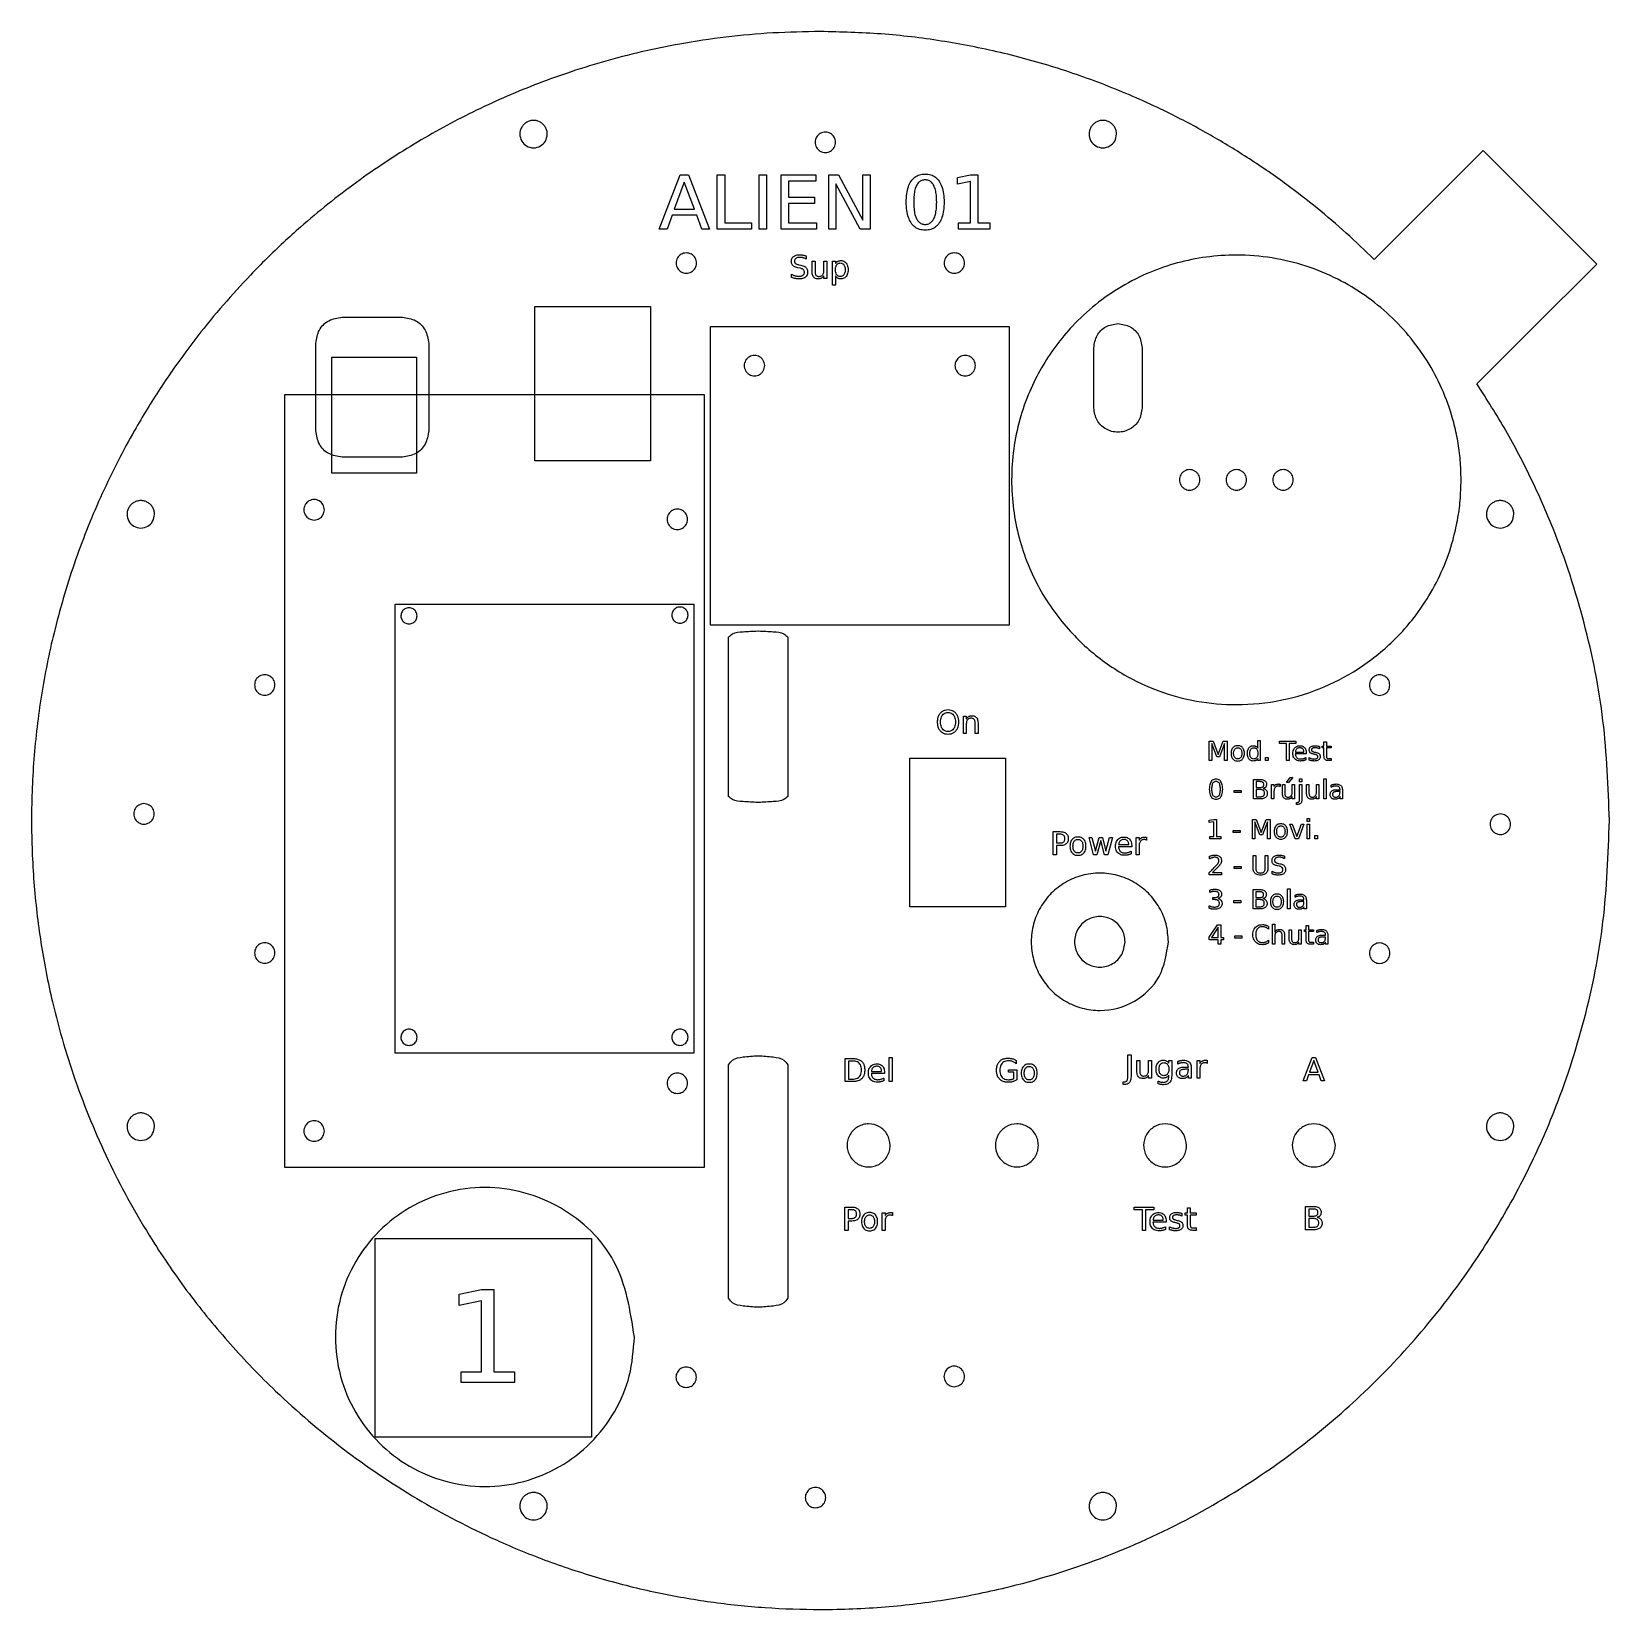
# Model space of a CAD drawing. Extents: x 0 to 210, y 0 to 210.
import ezdxf

# ---------------------------------------------------------------- set-up
doc = ezdxf.new("R2010")
doc.units = 0
doc.layers.add('Capa_1', color=7, linetype='CONTINUOUS')

msp = doc.modelspace()

# ---------------------------------------------------------------- linework, layer by layer
at = {"layer": 'Capa_1', "color": 7}
for p, q in [((104.999897, 209.823611), (104.999897, 209.823611)), ((68.701411, 196.201368), (68.701411, 196.201368)), ((105.647532, 196.469889), (105.647532, 196.469889)), ((144.336967, 196.201368), (144.336967, 196.201368)), ((193.041103, 194.031845), (185.809433, 186.800176)), ((200.020095, 187.053107), (193.041103, 194.031845)), ((185.809433, 186.800176), (178.56233, 179.553074)), ((208.143297, 178.930201), (200.020095, 187.053107)), ((87.168694, 180.426888), (87.168694, 180.426888)), ((122.782451, 180.429025), (122.782451, 180.429025)), ((199.385829, 170.172729), (208.143297, 178.930201)), ((41.431585, 171.878952), (49.452969, 171.878952)), ((41.431585, 171.878952), (41.431585, 171.878952)), ((144.520942, 171.025046), (144.520942, 171.025046)), ((192.22365, 163.01055), (199.385829, 170.172729)), ((37.94485, 156.76977), (37.94485, 168.392218)), ((52.939704, 168.392218), (52.939704, 156.76977)), ((141.31387, 159.800298), (141.31387, 167.817974)), ((147.728014, 167.817974), (147.728014, 159.800298)), ((97.58306, 165.440608), (97.58306, 165.440608)), ((125.583057, 165.440608), (125.583057, 165.440608)), ((49.452969, 153.283039), (41.431585, 153.283039)), ((155.40406, 150.257408), (155.40406, 150.257408)), ((161.612949, 150.257408), (161.612949, 150.257408)), ((167.821838, 150.257408), (167.821838, 150.257408)), ((16.512498, 145.682027), (16.512498, 145.682027)), ((37.717422, 144.925138), (37.717422, 144.925138)), ((197.134719, 145.682027), (197.134719, 145.682027)), ((85.977422, 143.655138), (85.977422, 143.655138)), ((51.400447, 132.192469), (51.400447, 132.192469)), ((87.400448, 132.292463), (87.400448, 132.292463)), ((96.66853, 130.18696), (96.766851, 130.18696)), ((96.66853, 130.18696), (96.66853, 130.18696)), ((92.792188, 108.209446), (92.792188, 129.375707)), ((100.643192, 129.375707), (100.643192, 108.209446)), ((29.791978, 123.015395), (29.791978, 123.015395)), ((180.650888, 122.986687), (180.650888, 122.986687)), ((116.863452, 113.263922), (129.581232, 113.263922)), ((116.863452, 93.546142), (116.863452, 113.263922)), ((129.581232, 113.263922), (129.581232, 93.546142)), ((96.766851, 107.398196), (96.66853, 107.398196)), ((13.75111, 105.880474), (13.75111, 105.880474)), ((196.693892, 104.507852), (196.693892, 104.507852)), ((129.581232, 93.546142), (116.863452, 93.546142)), ((145.474633, 88.883952), (145.474633, 88.883952)), ((29.794115, 87.401639), (29.794115, 87.401639)), ((180.653025, 87.372931), (180.653025, 87.372931)), ((51.400447, 76.192477), (51.400447, 76.192477)), ((87.400448, 76.192477), (87.400448, 76.192477)), ((96.66853, 73.742516), (96.766851, 73.742516)), ((96.66853, 73.742516), (96.66853, 73.742516)), ((92.792188, 41.515715), (92.792188, 72.552935)), ((100.643192, 72.552935), (100.643192, 41.515715)), ((85.977422, 68.725138), (85.977422, 68.725138)), ((16.512498, 64.317967), (16.512498, 64.317967)), ((197.134719, 64.317967), (197.134719, 64.317967)), ((37.717422, 62.375138), (37.717422, 62.375138)), ((114.256159, 61.833322), (114.256159, 61.833322)), ((133.95352, 61.833319), (133.95352, 61.833319)), ((153.650873, 61.833322), (153.650873, 61.833322)), ((173.406429, 61.833322), (173.406429, 61.833322)), ((56.995028, 42.085186), (59.946788, 42.680497)), ((56.995028, 40.563831), (56.995028, 42.085186)), ((59.946788, 42.680497), (61.61697, 42.680497)), ((61.61697, 42.680497), (61.61697, 31.741632)), ((59.963323, 41.159145), (56.995028, 40.563831)), ((59.963323, 31.741632), (59.963323, 41.159145)), ((96.766851, 40.326137), (96.66853, 40.326137)), ((57.234807, 31.741632), (59.963323, 31.741632)), ((57.234807, 30.336033), (57.234807, 31.741632)), ((57.234807, 31.741632), (57.234807, 31.741632)), ((61.61697, 31.741632), (64.345486, 31.741632)), ((64.345486, 31.741632), (64.345486, 30.336033)), ((64.345486, 30.336033), (57.234807, 30.336033)), ((87.158222, 29.663012), (87.158222, 29.663012)), ((122.771809, 29.773016), (122.771809, 29.773016)), ((68.701411, 13.885813), (68.701411, 13.885813)), ((104.34165, 13.674117), (104.34165, 13.674117)), ((144.336967, 13.885813), (144.336967, 13.885813))]:
    msp.add_line(p, q, dxfattribs=at)
at = {"layer": 'Capa_1', "color": 5}
for p, q in [((118.907363, 190.897009), (118.907363, 190.897009)), ((83.577297, 183.573539), (86.351528, 190.766921)), ((86.906373, 189.808124), (85.572796, 186.228297)), ((86.351528, 190.766921), (87.466087, 190.766921)), ((86.351528, 190.766921), (86.351528, 190.766921)), ((88.244818, 186.228297), (86.906373, 189.808124)), ((86.906373, 189.808124), (86.906373, 189.808124)), ((87.466087, 190.766921), (90.23545, 183.573539)), ((91.291604, 190.766921), (92.274752, 190.766921)), ((91.291604, 183.573539), (91.291604, 190.766921)), ((91.291604, 190.766921), (91.291604, 190.766921)), ((92.274752, 190.766921), (92.274752, 184.392611)), ((96.840064, 190.766921), (97.823212, 190.766921)), ((96.840064, 183.573539), (96.840064, 190.766921)), ((96.840064, 190.766921), (96.840064, 190.766921)), ((97.823212, 190.766921), (97.823212, 183.573539)), ((99.779774, 190.766921), (104.37429, 190.766921)), ((99.779774, 183.573539), (99.779774, 190.766921)), ((99.779774, 190.766921), (99.779774, 190.766921)), ((104.37429, 189.947849), (100.762922, 189.947849)), ((100.762922, 189.947849), (100.762922, 187.81826)), ((104.37429, 190.766921), (104.37429, 189.947849)), ((106.087499, 190.766921), (107.411341, 190.766921)), ((106.087499, 183.573539), (106.087499, 190.766921)), ((106.087499, 190.766921), (106.087499, 190.766921)), ((110.263445, 183.573539), (107.041446, 189.591312)), ((107.041446, 189.591312), (107.041446, 183.573539)), ((107.411341, 190.766921), (110.633342, 184.749148)), ((110.633342, 184.749148), (110.633342, 190.766921)), ((110.633342, 190.766921), (111.587289, 190.766921)), ((111.587289, 190.766921), (111.587289, 183.573539)), ((118.907363, 190.126118), (118.907363, 190.126118)), ((123.180652, 190.42002), (124.918196, 190.766921)), ((123.180652, 189.533495), (123.180652, 190.42002)), ((124.927929, 189.880395), (123.180652, 189.533495)), ((124.918196, 190.766921), (125.901344, 190.766921)), ((124.927929, 184.392611), (124.927929, 189.880395)), ((125.901344, 190.766921), (125.901344, 184.392611)), ((100.762922, 187.81826), (104.22341, 187.81826)), ((104.22341, 186.999188), (100.762922, 186.999188)), ((100.762922, 186.999188), (100.762922, 184.392611)), ((104.22341, 187.81826), (104.22341, 186.999188)), ((85.275905, 185.418861), (84.613984, 183.573539)), ((88.551442, 185.418861), (85.275905, 185.418861)), ((85.572796, 186.228297), (88.244818, 186.228297)), ((89.213364, 183.573539), (88.551442, 185.418861)), ((84.613984, 183.573539), (83.577297, 183.573539)), ((90.23545, 183.573539), (89.213364, 183.573539)), ((95.813112, 183.573539), (91.291604, 183.573539)), ((92.274752, 184.392611), (95.813112, 184.392611)), ((95.813112, 184.392611), (95.813112, 183.573539)), ((97.823212, 183.573539), (96.840064, 183.573539)), ((104.461897, 183.573539), (99.779774, 183.573539)), ((100.762922, 184.392611), (104.461897, 184.392611)), ((104.461897, 184.392611), (104.461897, 183.573539)), ((107.041446, 183.573539), (106.087499, 183.573539)), ((111.587289, 183.573539), (110.263445, 183.573539)), ((123.321796, 184.392611), (124.927929, 184.392611)), ((123.321796, 183.573539), (123.321796, 184.392611)), ((123.321796, 184.392611), (123.321796, 184.392611)), ((127.507478, 183.573539), (123.321796, 183.573539)), ((125.901344, 184.392611), (127.507478, 184.392611)), ((127.507478, 184.392611), (127.507478, 183.573539)), ((102.260051, 178.39007), (102.005803, 178.439679)), ((102.129828, 178.83862), (102.382008, 178.786945)), ((103.107545, 180.006509), (103.107545, 179.599299)), ((103.107545, 180.006509), (103.107545, 180.006509)), ((103.888894, 177.935316), (103.888894, 179.336781)), ((103.888894, 179.336781), (104.269231, 179.336781)), ((104.269231, 179.336781), (104.269231, 177.949786)), ((104.84594, 179.392594), (104.84594, 179.392594)), ((104.84594, 179.392594), (104.84594, 179.392594)), ((105.447455, 178.0242), (105.447455, 179.336781)), ((105.447455, 179.336781), (105.827791, 179.336781)), ((105.827791, 179.336781), (105.827791, 177.021678)), ((106.600872, 176.141111), (106.600872, 179.336781)), ((106.600872, 179.336781), (106.983277, 179.336781)), ((106.983277, 179.336781), (106.983277, 178.985381)), ((101.133505, 177.158105), (101.133505, 177.588051)), ((103.888894, 177.935316), (103.888894, 177.935316)), ((105.447455, 177.021678), (105.447455, 177.377211)), ((105.827791, 177.021678), (105.447455, 177.021678)), ((106.983277, 176.141111), (106.600872, 176.141111)), ((106.983277, 177.368944), (106.983277, 176.141111)), ((106.983277, 177.368944), (106.983277, 177.368944)), ((108.277255, 178.177161), (108.277255, 178.177161)), ((121.943867, 119.684754), (121.943867, 119.684754)), ((121.943867, 119.345757), (121.943867, 119.345757)), ((123.99232, 116.542828), (123.99232, 118.857934)), ((123.99232, 118.857934), (124.374726, 118.857934)), ((124.374726, 118.857934), (124.374726, 118.498264)), ((124.374726, 117.851275), (124.374726, 116.542828)), ((125.550881, 116.542828), (125.550881, 117.927757)), ((125.931218, 117.940158), (125.931218, 116.542828)), ((125.931218, 117.940158), (125.931218, 117.940158)), ((124.374726, 116.542828), (123.99232, 116.542828)), ((125.931218, 116.542828), (125.550881, 116.542828)), ((156.661764, 115.526506), (157.180251, 115.526506)), ((156.661764, 112.954745), (156.661764, 115.526506)), ((156.661764, 115.526506), (156.661764, 115.526506)), ((157.180251, 115.526506), (157.836542, 113.776398)), ((157.836542, 113.776398), (158.496279, 115.526506)), ((158.496279, 115.526506), (159.014763, 115.526506)), ((159.014763, 115.526506), (159.014763, 112.954745)), ((163.119595, 114.591165), (163.119595, 115.635029)), ((163.119595, 115.635029), (163.436545, 115.635029)), ((163.436545, 115.635029), (163.436545, 112.954745)), ((165.992806, 115.526506), (168.168384, 115.526506)), ((165.992806, 115.233675), (165.992806, 115.526506)), ((165.992806, 115.526506), (165.992806, 115.526506)), ((168.168384, 115.526506), (168.168384, 115.233675)), ((171.8977, 114.883996), (171.8977, 115.431767)), ((171.8977, 115.431767), (172.216371, 115.431767)), ((172.216371, 115.431767), (172.216371, 114.883996)), ((172.216371, 115.431767), (172.216371, 115.431767)), ((157.662563, 113.449114), (156.999383, 115.213002)), ((156.999383, 115.213002), (156.999383, 112.954745)), ((158.012242, 113.449114), (157.662563, 113.449114)), ((158.675422, 115.213002), (158.012242, 113.449114)), ((158.675422, 112.954745), (158.675422, 115.213002)), ((160.441032, 114.930507), (160.441032, 114.930507)), ((160.441032, 114.661789), (160.441032, 114.661789)), ((162.039559, 113.917648), (162.039559, 113.917648)), ((163.119595, 114.591165), (163.119595, 114.591165)), ((163.119595, 112.954745), (163.119595, 113.244133)), ((164.134175, 113.392271), (164.497633, 113.392271)), ((164.134175, 112.954745), (164.134175, 113.392271)), ((164.134175, 113.392271), (164.134175, 113.392271)), ((164.497633, 113.392271), (164.497633, 112.954745)), ((166.905756, 115.233675), (165.992806, 115.233675)), ((166.905756, 112.954745), (166.905756, 115.233675)), ((168.168384, 115.233675), (167.255432, 115.233675)), ((167.255432, 115.233675), (167.255432, 112.954745)), ((169.542976, 113.843578), (168.085701, 113.843578)), ((168.096036, 114.089902), (169.226026, 114.091595)), ((169.226026, 114.091595), (169.226026, 114.091626)), ((169.468906, 113.352653), (169.468906, 113.05293)), ((169.542976, 113.998609), (169.542976, 113.843578)), ((169.542976, 113.998609), (169.542976, 113.998609)), ((169.921935, 113.025382), (169.921935, 113.352667)), ((170.602342, 113.793639), (170.4921, 113.819463)), ((170.666076, 114.083013), (170.774596, 114.058911)), ((171.293084, 114.827154), (171.293084, 114.527431)), ((171.293084, 114.82714), (171.293084, 114.827154)), ((171.665154, 114.637673), (171.665154, 114.883996)), ((171.665154, 114.883996), (171.8977, 114.883996)), ((171.8977, 114.637673), (171.665154, 114.637673)), ((171.8977, 113.590363), (171.8977, 114.637673)), ((172.216371, 114.883996), (172.869216, 114.883996)), ((172.869216, 114.637673), (172.216371, 114.637673)), ((172.216371, 114.637673), (172.216371, 113.590363)), ((172.543655, 113.220017), (172.869216, 113.220017)), ((172.869216, 114.883996), (172.869216, 114.637673)), ((172.869216, 113.220017), (172.869216, 112.954745)), ((156.999383, 112.954745), (156.661764, 112.954745)), ((159.014763, 112.954745), (158.675422, 112.954745)), ((163.436545, 112.954745), (163.119595, 112.954745)), ((164.497633, 112.954745), (164.134175, 112.954745)), ((167.255432, 112.954745), (166.905756, 112.954745)), ((172.869216, 112.954745), (172.543655, 112.954745)), ((157.5506, 110.493016), (157.5506, 110.493016)), ((157.5506, 110.21741), (157.5506, 110.21741)), ((162.542541, 110.446506), (163.431377, 110.446506)), ((162.542541, 107.874745), (162.542541, 110.446506)), ((162.542541, 110.446506), (162.542541, 110.446506)), ((162.890496, 110.160564), (162.890496, 109.385418)), ((163.405537, 110.160564), (162.890496, 110.160564)), ((162.890496, 110.160564), (162.890496, 110.160564)), ((162.890496, 109.385418), (163.405537, 109.385418)), ((162.890496, 109.10292), (162.890496, 108.160687)), ((163.448601, 109.10292), (162.890496, 109.10292)), ((162.890496, 109.10292), (162.890496, 109.10292)), ((164.935162, 107.874736), (164.935162, 109.803988)), ((164.935162, 109.803988), (165.253833, 109.803988)), ((165.253833, 109.803988), (165.253833, 109.504265)), ((166.06343, 109.833282), (166.065123, 109.507722)), ((166.065123, 109.507722), (166.065151, 109.507719)), ((166.36832, 108.63611), (166.36832, 109.803996)), ((166.36832, 109.803996), (166.68527, 109.803996)), ((166.68527, 109.803996), (166.68527, 108.648166)), ((166.919537, 110.048598), (167.401849, 110.696276)), ((167.183084, 110.048598), (166.919537, 110.048598)), ((167.16586, 109.850507), (167.16586, 109.850507)), ((167.16586, 109.850507), (167.16586, 109.850507)), ((167.744636, 110.696276), (167.183084, 110.048598)), ((167.401849, 110.696276), (167.744636, 110.696276)), ((167.401849, 110.696276), (167.401849, 110.696276)), ((167.667121, 108.710179), (167.667121, 109.803996)), ((167.667121, 109.803996), (167.98407, 109.803996)), ((167.98407, 109.803996), (167.98407, 107.874745)), ((168.640361, 110.555029), (168.957311, 110.555029)), ((168.640361, 110.153675), (168.640361, 110.555029)), ((168.640361, 110.555029), (168.640361, 110.555029)), ((168.957311, 110.153675), (168.640361, 110.153675)), ((168.640361, 109.803996), (168.957311, 109.803996)), ((168.640361, 107.840294), (168.640361, 109.803996)), ((168.640361, 109.803996), (168.640361, 109.803996)), ((168.957311, 110.555029), (168.957311, 110.153675)), ((168.957311, 109.803996), (168.957311, 107.840294)), ((169.58604, 108.63611), (169.58604, 109.803996)), ((169.58604, 109.803996), (169.90299, 109.803996)), ((169.90299, 109.803996), (169.90299, 108.648166)), ((170.38358, 109.850507), (170.38358, 109.850507)), ((170.38358, 109.850507), (170.38358, 109.850507)), ((170.884841, 108.710179), (170.884841, 109.803996)), ((170.884841, 109.803996), (171.20179, 109.803996)), ((171.20179, 109.803996), (171.20179, 107.874745)), ((171.858081, 110.555029), (172.175028, 110.555029)), ((171.858081, 107.874745), (171.858081, 110.555029)), ((171.858081, 110.555029), (171.858081, 110.555029)), ((172.175028, 110.555029), (172.175028, 107.874745)), ((172.857159, 109.423315), (172.857159, 109.716146)), ((173.584073, 109.092585), (174.028491, 109.092585)), ((174.028491, 109.092585), (174.028491, 109.12359)), ((159.970777, 108.982343), (160.899231, 108.982343)), ((159.970777, 108.699844), (159.970777, 108.982343)), ((159.970777, 108.982343), (159.970777, 108.982343)), ((160.899231, 108.699844), (159.970777, 108.699844)), ((160.899231, 108.982343), (160.899231, 108.699844)), ((163.465828, 107.874745), (162.542541, 107.874745)), ((162.890496, 108.160687), (163.448601, 108.160687)), ((165.253833, 107.874736), (164.935162, 107.874736)), ((165.253833, 108.891038), (165.253833, 107.874736)), ((166.36832, 108.63611), (166.36832, 108.63611)), ((167.667121, 107.874745), (167.667121, 108.171022)), ((167.98407, 107.874745), (167.667121, 107.874745)), ((168.244175, 107.140939), (168.244175, 107.409657)), ((168.244175, 107.409657), (168.328579, 107.409657)), ((168.364754, 107.140939), (168.244175, 107.140939)), ((169.58604, 108.63611), (169.58604, 108.63611)), ((170.884841, 107.874745), (170.884841, 108.171022)), ((171.20179, 107.874745), (170.884841, 107.874745)), ((172.175028, 107.874745), (171.858081, 107.874745)), ((174.028491, 108.84454), (173.713263, 108.84454)), ((173.713263, 108.84454), (173.713263, 108.84454)), ((174.028491, 108.773913), (174.028491, 108.84454)), ((174.028491, 107.874745), (174.028491, 108.167576)), ((174.345438, 107.874745), (174.028491, 107.874745)), ((174.345438, 108.975451), (174.345438, 107.874745)), ((174.345438, 108.975451), (174.345438, 108.975451)), ((156.661764, 105.030817), (157.276715, 105.15484)), ((156.661764, 104.713867), (156.661764, 105.030817)), ((157.280158, 104.837893), (156.661764, 104.713867)), ((157.276715, 105.15484), (157.624669, 105.15484)), ((157.280158, 102.875909), (157.280158, 104.837893)), ((157.624669, 105.15484), (157.624669, 102.875909)), ((162.387513, 105.15484), (162.906001, 105.15484)), ((162.387513, 102.583078), (162.387513, 105.15484)), ((162.387513, 105.15484), (162.387513, 105.15484)), ((163.388313, 103.077447), (162.725133, 104.841336)), ((162.725133, 104.841336), (162.725133, 102.583078)), ((162.906001, 105.15484), (163.562289, 103.404732)), ((163.562289, 103.404732), (164.222026, 105.15484)), ((164.401172, 104.841336), (163.737989, 103.077447)), ((164.222026, 105.15484), (164.740513, 105.15484)), ((164.401172, 102.583078), (164.401172, 104.841336)), ((164.740513, 105.15484), (164.740513, 102.583078)), ((169.663555, 105.263362), (169.980502, 105.263362)), ((169.663555, 104.862009), (169.663555, 105.263362)), ((169.663555, 105.263362), (169.663555, 105.263362)), ((169.980502, 104.862009), (169.663555, 104.862009)), ((169.980502, 105.263362), (169.980502, 104.862009)), ((135.921806, 103.520437), (136.864386, 103.520437)), ((135.921806, 100.43432), (135.921806, 103.520437)), ((135.921806, 103.520437), (135.921806, 103.520437)), ((136.339353, 103.177306), (136.339353, 102.017686)), ((136.864386, 103.177306), (136.339353, 103.177306)), ((136.339353, 103.177306), (136.339353, 103.177306)), ((139.208427, 102.805235), (139.208427, 102.805235)), ((140.678105, 102.749423), (141.058445, 102.749423)), ((141.283754, 100.43432), (140.678105, 102.749423)), ((140.678105, 102.749423), (140.678105, 102.749423)), ((141.058445, 102.749423), (141.533868, 100.942817)), ((141.533868, 100.942817), (142.007222, 102.749423)), ((142.007222, 102.749423), (142.455775, 102.749423)), ((142.455775, 102.749423), (142.931198, 100.942817)), ((142.931198, 100.942817), (143.404555, 102.749423)), ((143.784892, 102.749423), (143.179246, 100.43432)), ((143.404555, 102.749423), (143.784892, 102.749423)), ((146.953692, 100.434317), (146.953692, 102.74942)), ((146.953692, 102.74942), (147.336097, 102.74942)), ((147.336097, 102.74942), (147.336097, 102.389753)), ((148.307613, 102.784545), (148.309589, 102.393874)), ((156.711717, 102.875909), (157.280158, 102.875909)), ((156.711717, 102.583078), (156.711717, 102.875909)), ((156.711717, 102.875909), (156.711717, 102.875909)), ((157.624669, 102.875909), (158.19311, 102.875909)), ((158.19311, 102.875909), (158.19311, 102.583078)), ((159.815749, 103.690676), (160.744201, 103.690676)), ((159.815749, 103.408178), (159.815749, 103.690676)), ((159.815749, 103.690676), (159.815749, 103.690676)), ((160.744201, 103.408178), (159.815749, 103.408178)), ((160.744201, 103.690676), (160.744201, 103.408178)), ((163.737989, 103.077447), (163.388313, 103.077447)), ((166.166782, 104.55884), (166.166782, 104.55884)), ((166.166782, 104.290122), (166.166782, 104.290122)), ((167.34845, 104.51233), (167.684348, 104.51233)), ((168.071921, 102.583078), (167.34845, 104.51233)), ((167.34845, 104.51233), (167.34845, 104.51233)), ((167.684348, 104.51233), (168.287239, 102.893136)), ((168.287239, 102.893136), (168.890131, 104.51233)), ((169.226026, 104.51233), (168.502558, 102.583078)), ((168.890131, 104.51233), (169.226026, 104.51233)), ((169.663555, 104.51233), (169.980502, 104.51233)), ((169.663555, 102.583078), (169.663555, 104.51233)), ((169.663555, 104.51233), (169.663555, 104.51233)), ((169.980502, 104.51233), (169.980502, 102.583078)), ((170.686749, 103.020605), (171.050206, 103.020605)), ((170.686749, 102.583078), (170.686749, 103.020605)), ((170.686749, 103.020605), (170.686749, 103.020605)), ((171.050206, 103.020605), (171.050206, 102.583078)), ((136.339353, 102.017686), (136.864386, 102.017686)), ((136.864386, 101.674554), (136.339353, 101.674554)), ((136.339353, 101.674554), (136.339353, 100.43432)), ((139.208427, 102.482774), (139.208427, 102.482774)), ((142.232532, 102.331878), (141.732304, 100.43432)), ((142.730693, 100.43432), (142.232532, 102.331878)), ((146.343911, 101.50092), (144.59518, 101.50092)), ((144.607581, 101.796511), (145.963571, 101.798486)), ((145.963571, 101.798486), (145.963571, 101.798577)), ((146.255025, 100.911809), (146.255025, 100.552142)), ((146.343911, 101.686955), (146.343911, 101.50092)), ((146.343911, 101.686955), (146.343911, 101.686955)), ((147.336097, 101.653881), (147.336097, 100.434317)), ((148.309589, 102.393874), (148.309682, 102.393891)), ((158.19311, 102.583078), (156.711717, 102.583078)), ((162.725133, 102.583078), (162.387513, 102.583078)), ((164.740513, 102.583078), (164.401172, 102.583078)), ((168.502558, 102.583078), (168.071921, 102.583078)), ((169.980502, 102.583078), (169.663555, 102.583078)), ((171.050206, 102.583078), (170.686749, 102.583078)), ((136.339353, 100.43432), (135.921806, 100.43432)), ((141.732304, 100.43432), (141.283754, 100.43432)), ((143.179246, 100.43432), (142.730693, 100.43432)), ((147.336097, 100.434317), (146.953692, 100.434317)), ((156.67899, 99.888203), (156.67899, 100.239604)), ((159.944939, 98.89946), (160.873394, 98.89946)), ((159.944939, 98.616961), (159.944939, 98.89946)), ((159.944939, 98.89946), (159.944939, 98.89946)), ((160.873394, 98.616961), (159.944939, 98.616961)), ((160.873394, 98.89946), (160.873394, 98.616961)), ((162.477085, 100.363626), (162.826761, 100.363626)), ((162.477085, 98.758211), (162.477085, 100.363626)), ((162.477085, 100.363626), (162.477085, 100.363626)), ((162.826761, 100.363626), (162.826761, 98.801275)), ((164.096279, 98.801275), (164.096279, 100.363626)), ((164.096279, 100.363626), (164.445958, 100.363626)), ((164.445958, 100.363626), (164.445958, 98.758211)), ((165.935961, 98.93219), (165.724088, 98.973529)), ((165.827441, 99.305982), (166.037592, 99.262917)), ((166.642205, 100.279222), (166.642205, 99.939878)), ((166.642205, 100.279222), (166.642205, 100.279222)), ((156.661764, 97.791862), (156.661764, 98.084696)), ((158.294738, 97.791862), (156.661764, 97.791862)), ((157.080344, 98.084696), (158.294738, 98.084696)), ((157.080344, 98.084696), (157.080344, 98.084696)), ((158.294738, 98.084696), (158.294738, 97.791862)), ((164.997172, 97.90555), (164.997172, 98.263839)), ((156.739279, 95.452263), (156.739279, 95.762323)), ((157.106182, 94.485914), (157.106182, 94.771856)), ((157.106182, 94.771856), (157.419685, 94.771856)), ((157.405905, 94.485914), (157.106182, 94.485914)), ((157.824482, 94.640955), (157.824482, 94.640944)), ((159.934604, 94.361891), (160.863059, 94.361891)), ((159.934604, 94.079393), (159.934604, 94.361891)), ((159.934604, 94.361891), (159.934604, 94.361891)), ((160.863059, 94.361891), (160.863059, 94.079393)), ((162.506369, 95.826057), (163.395202, 95.826057)), ((162.506369, 93.254293), (162.506369, 95.826057)), ((162.506369, 95.826057), (162.506369, 95.826057)), ((162.854323, 95.540113), (162.854323, 94.764967)), ((163.369365, 95.540113), (162.854323, 95.540113)), ((162.854323, 95.540113), (162.854323, 95.540113)), ((162.854323, 94.764967), (163.369365, 94.764967)), ((162.854323, 94.482468), (162.854323, 93.540235)), ((163.412429, 94.482468), (162.854323, 94.482468)), ((162.854323, 94.482468), (162.854323, 94.482468)), ((165.65863, 95.230055), (165.65863, 95.230055)), ((165.65863, 94.961337), (165.65863, 94.961337)), ((167.067675, 95.934577), (167.384625, 95.934577)), ((167.067675, 93.254293), (167.067675, 95.934577)), ((167.067675, 95.934577), (167.067675, 95.934577)), ((167.384625, 95.934577), (167.384625, 93.254293)), ((168.066753, 94.802864), (168.066753, 95.095697)), ((168.793667, 94.472133), (169.238085, 94.472133)), ((169.238085, 94.472133), (169.238085, 94.503141)), ((169.555035, 94.354999), (169.555035, 93.254293)), ((169.555035, 94.354999), (169.555035, 94.354999)), ((156.661764, 93.331808), (156.661764, 93.667704)), ((160.863059, 94.079393), (159.934604, 94.079393)), ((163.429653, 93.254293), (162.506369, 93.254293)), ((162.854323, 93.540235), (163.412429, 93.540235)), ((167.384625, 93.254293), (167.067675, 93.254293)), ((169.238085, 94.224088), (168.92286, 94.224088)), ((168.92286, 94.224088), (168.92286, 94.224088)), ((169.238085, 94.153462), (169.238085, 94.224088)), ((169.238085, 93.254293), (169.238085, 93.547127)), ((169.555035, 93.254293), (169.238085, 93.254293)), ((156.661764, 89.492954), (157.731465, 91.122485)), ((157.822761, 90.819317), (156.944262, 89.446447)), ((157.731465, 91.122485), (158.168994, 91.122485)), ((157.731465, 91.122485), (157.731465, 91.122485)), ((157.822761, 89.446447), (157.822761, 90.819317)), ((157.822761, 90.819317), (157.822761, 90.819317)), ((158.168994, 91.122485), (158.168994, 89.446447)), ((164.52864, 90.924391), (164.52864, 90.557488)), ((164.52864, 90.924391), (164.52864, 90.924391)), ((165.043682, 88.550721), (165.043682, 91.231005)), ((165.043682, 91.231005), (165.362353, 91.231005)), ((165.362353, 91.231005), (165.362353, 90.18025)), ((167.262324, 89.312086), (167.262324, 90.479975)), ((167.262324, 90.479975), (167.579271, 90.479975)), ((167.579271, 90.479975), (167.579271, 89.324146)), ((168.059861, 90.526483), (168.059861, 90.526483)), ((168.059861, 90.526483), (168.059861, 90.526483)), ((168.561125, 89.386155), (168.561125, 90.479975)), ((168.561125, 90.479975), (168.878071, 90.479975)), ((168.878071, 90.479975), (168.878071, 88.550721)), ((169.296652, 90.233649), (169.296652, 90.479975)), ((169.296652, 90.479975), (169.529195, 90.479975)), ((169.529195, 90.233649), (169.296652, 90.233649)), ((169.529195, 90.479975), (169.529195, 91.027743)), ((169.529195, 91.027743), (169.847866, 91.027743)), ((169.529195, 89.186342), (169.529195, 90.233649)), ((169.847866, 91.027743), (169.847866, 90.479975)), ((169.847866, 91.027743), (169.847866, 91.027743)), ((169.847866, 90.479975), (170.500714, 90.479975)), ((170.500714, 90.233649), (169.847866, 90.233649)), ((169.847866, 90.233649), (169.847866, 89.186342)), ((170.500714, 90.479975), (170.500714, 90.233649)), ((170.939962, 90.099292), (170.939962, 90.392125)), ((156.661764, 89.157059), (156.661764, 89.492954)), ((157.822761, 89.157059), (156.661764, 89.157059)), ((156.944262, 89.446447), (157.822761, 89.446447)), ((157.822761, 88.550721), (157.822761, 89.157059)), ((158.168994, 88.550721), (157.822761, 88.550721)), ((158.168994, 89.446447), (158.535897, 89.446447)), ((158.535897, 89.157059), (158.168994, 89.157059)), ((158.168994, 89.157059), (158.168994, 88.550721)), ((158.535897, 89.446447), (158.535897, 89.157059)), ((160.031068, 89.658319), (160.95952, 89.658319)), ((160.031068, 89.375821), (160.031068, 89.658319)), ((160.031068, 89.658319), (160.031068, 89.658319)), ((160.95952, 89.375821), (160.031068, 89.375821)), ((160.95952, 89.658319), (160.95952, 89.375821)), ((164.52864, 89.11227), (164.52864, 88.748813)), ((165.362353, 88.550721), (165.043682, 88.550721)), ((165.362353, 89.641092), (165.362353, 88.550721)), ((166.342483, 88.550721), (166.342483, 89.704827)), ((166.659432, 88.550721), (166.342483, 88.550721)), ((166.659432, 89.715165), (166.659432, 88.550721)), ((166.659432, 89.715165), (166.659432, 89.715165)), ((167.262324, 89.312086), (167.262324, 89.312086)), ((168.561125, 88.550721), (168.561125, 88.846998)), ((168.878071, 88.550721), (168.561125, 88.550721)), ((170.175151, 88.815993), (170.500714, 88.815993)), ((170.500714, 88.550721), (170.175151, 88.550721)), ((170.500714, 88.815993), (170.500714, 88.550721)), ((171.666879, 89.768561), (172.111294, 89.768561)), ((172.111294, 89.520516), (171.796069, 89.520516)), ((171.796069, 89.520516), (171.796069, 89.520516)), ((172.111294, 89.768561), (172.111294, 89.799569)), ((172.111294, 89.44989), (172.111294, 89.520516)), ((172.111294, 88.550721), (172.111294, 88.843555)), ((172.428244, 88.550721), (172.111294, 88.550721)), ((172.428244, 89.65143), (172.428244, 88.550721)), ((172.428244, 89.65143), (172.428244, 89.65143)), ((108.284277, 73.386839), (109.142106, 73.386839)), ((108.284277, 70.300722), (108.284277, 73.386839)), ((108.284277, 73.386839), (108.284277, 73.386839)), ((114.129915, 73.517065), (114.510255, 73.517065)), ((114.129915, 70.300722), (114.129915, 73.517065)), ((114.129915, 73.517065), (114.129915, 73.517065)), ((114.510255, 73.517065), (114.510255, 70.300722)), ((145.837249, 73.862279), (146.254794, 73.862279)), ((145.837249, 70.991137), (145.837249, 73.862279)), ((145.837249, 73.862279), (145.837249, 73.862279)), ((146.254794, 73.862279), (146.254794, 70.991137)), ((169.13368, 70.420009), (170.311904, 73.506126)), ((170.311904, 73.506126), (170.785261, 73.506126)), ((170.311904, 73.506126), (170.311904, 73.506126)), ((170.785261, 73.506126), (171.961417, 70.420009)), ((108.701822, 73.043708), (108.701822, 70.643854)), ((109.206184, 73.043708), (108.701822, 73.043708)), ((108.701822, 73.043708), (108.701822, 73.043708)), ((113.505665, 71.367325), (111.756934, 71.367325)), ((111.769335, 71.662913), (113.125325, 71.664889)), ((113.125325, 71.664889), (113.125325, 71.664982)), ((113.505665, 71.55336), (113.505665, 71.367325)), ((113.505665, 71.55336), (113.505665, 71.55336)), ((129.992892, 71.544679), (129.992892, 71.88781)), ((129.992892, 71.88781), (131.088434, 71.88781)), ((130.675021, 71.544679), (129.992892, 71.544679)), ((130.675021, 70.71579), (130.675021, 71.544679)), ((131.007817, 73.12391), (131.007817, 72.679495)), ((131.088434, 71.88781), (131.088434, 70.562828)), ((132.733809, 72.646421), (132.733809, 72.646421)), ((132.733809, 72.323959), (132.733809, 72.323959)), ((147.02994, 71.689803), (147.02994, 73.091268)), ((147.02994, 73.091268), (147.410279, 73.091268)), ((147.02994, 71.689803), (147.02994, 71.689803)), ((147.410279, 73.091268), (147.410279, 71.704273)), ((147.986989, 73.147078), (147.986989, 73.147078)), ((147.986989, 73.147078), (147.986989, 73.147078)), ((148.588501, 71.778686), (148.588501, 73.091268)), ((148.588501, 73.091268), (148.96884, 73.091268)), ((148.96884, 73.091268), (148.96884, 70.776165)), ((151.279811, 72.739868), (151.279811, 73.091268)), ((151.279811, 73.091268), (151.660148, 73.091268)), ((151.279811, 71.960587), (151.279811, 71.960587)), ((151.660148, 73.091268), (151.660148, 71.063484)), ((152.468368, 72.634449), (152.468368, 72.98585)), ((153.340666, 72.237574), (153.873967, 72.237574)), ((153.873967, 71.939917), (153.495696, 71.939917)), ((153.495696, 71.939917), (153.495696, 71.939917)), ((153.873967, 72.237574), (153.873967, 72.274779)), ((153.873967, 71.855169), (153.873967, 71.939917)), ((154.254306, 72.097013), (154.254306, 70.776165)), ((154.254306, 72.097013), (154.254306, 72.097013)), ((155.025318, 70.77616), (155.025318, 73.091262)), ((155.025318, 73.091262), (155.407723, 73.091262)), ((155.407723, 73.091262), (155.407723, 72.731596)), ((155.407723, 71.995721), (155.407723, 70.77616)), ((156.379239, 73.126385), (156.381215, 72.735713)), ((156.381215, 72.735713), (156.381308, 72.735736)), ((170.547548, 73.094782), (169.981174, 71.558959)), ((169.981174, 71.558959), (171.115989, 71.558959)), ((171.115989, 71.558959), (170.547548, 73.094782)), ((170.547548, 73.094782), (170.547548, 73.094782)), ((109.142106, 70.300722), (108.284277, 70.300722)), ((108.701822, 70.643854), (109.206184, 70.643854)), ((113.416782, 70.778214), (113.416782, 70.418545)), ((114.510255, 70.300722), (114.129915, 70.300722)), ((130.675021, 70.71579), (130.675021, 70.71579)), ((145.202661, 69.928672), (145.202661, 70.280069)), ((145.202661, 70.280069), (145.332887, 70.280069)), ((145.361826, 69.928672), (145.202661, 69.928672)), ((148.588501, 70.776165), (148.588501, 71.131698)), ((148.96884, 70.776165), (148.588501, 70.776165)), ((149.870077, 70.017555), (149.870077, 70.387557)), ((151.279811, 70.995271), (151.279811, 71.183375)), ((151.660148, 71.063484), (151.660148, 71.063484)), ((153.873967, 70.776165), (153.873967, 71.127563)), ((154.254306, 70.776165), (153.873967, 70.776165)), ((155.407723, 70.77616), (155.025318, 70.77616)), ((169.573964, 70.420009), (169.13368, 70.420009)), ((169.855085, 71.211693), (169.573964, 70.420009)), ((171.246215, 71.211693), (169.855085, 71.211693)), ((171.527334, 70.420009), (171.246215, 71.211693)), ((171.961417, 70.420009), (171.527334, 70.420009)), ((108.23777, 53.631284), (109.180347, 53.631284)), ((108.23777, 50.545167), (108.23777, 53.631284)), ((108.23777, 53.631284), (108.23777, 53.631284)), ((108.655315, 53.288152), (108.655315, 52.128535)), ((109.180347, 53.288152), (108.655315, 53.288152)), ((108.655315, 53.288152), (108.655315, 53.288152)), ((111.524389, 52.916082), (111.524389, 52.916082)), ((111.524389, 52.593623), (111.524389, 52.593623)), ((113.200775, 50.545161), (113.200775, 52.860267)), ((113.200775, 52.860267), (113.58318, 52.860267)), ((113.58318, 52.860267), (113.58318, 52.5006)), ((114.554696, 52.895389), (114.556672, 52.504715)), ((114.556672, 52.504715), (114.556762, 52.504737)), ((146.666147, 53.631301), (149.276841, 53.631301)), ((146.666147, 53.279903), (146.666147, 53.631301)), ((146.666147, 53.631301), (146.666147, 53.631301)), ((147.761688, 53.279903), (146.666147, 53.279903)), ((147.761688, 50.545187), (147.761688, 53.279903)), ((149.276841, 53.279903), (148.181299, 53.279903)), ((148.181299, 53.279903), (148.181299, 50.545187)), ((149.276841, 53.631301), (149.276841, 53.279903)), ((153.026482, 52.792076), (153.026482, 52.43241)), ((153.026482, 52.792076), (153.026482, 52.792076)), ((153.472966, 52.564701), (153.472966, 52.860289)), ((153.472966, 52.860289), (153.752019, 52.860289)), ((153.752019, 52.564701), (153.472966, 52.564701)), ((153.752019, 52.860289), (153.752019, 53.517613)), ((153.752019, 53.517613), (154.134424, 53.517613)), ((153.752019, 51.307929), (153.752019, 52.564701)), ((154.134424, 53.517613), (154.134424, 52.860289)), ((154.134424, 53.517613), (154.134424, 53.517613)), ((154.134424, 52.860289), (154.917839, 52.860289)), ((154.917839, 52.564701), (154.134424, 52.564701)), ((154.134424, 52.564701), (154.134424, 51.307929)), ((154.917839, 52.860289), (154.917839, 52.564701)), ((169.453043, 53.71426), (170.519642, 53.71426)), ((169.453043, 50.628143), (169.453043, 53.71426)), ((169.453043, 53.71426), (169.453043, 53.71426)), ((169.870588, 53.371129), (169.870588, 52.440952)), ((170.488637, 53.371129), (169.870588, 53.371129)), ((169.870588, 53.371129), (169.870588, 53.371129)), ((169.870588, 52.440952), (170.488637, 52.440952)), ((108.655315, 50.545167), (108.23777, 50.545167)), ((108.655315, 52.128535), (109.180347, 52.128535)), ((109.180347, 51.785404), (108.655315, 51.785404)), ((108.655315, 51.785404), (108.655315, 50.545167)), ((113.58318, 50.545161), (113.200775, 50.545161)), ((113.58318, 51.764725), (113.58318, 50.545161)), ((148.181299, 50.545187), (147.761688, 50.545187)), ((150.92635, 51.611786), (149.177623, 51.611786)), ((149.190023, 51.907377), (150.546014, 51.909353)), ((150.546014, 51.909353), (150.546014, 51.909443)), ((150.837467, 51.022676), (150.837467, 50.663009)), ((150.92635, 51.797822), (150.92635, 51.611786)), ((150.92635, 51.797822), (150.92635, 51.797822)), ((151.381104, 50.629935), (151.381104, 51.022676)), ((152.197592, 51.551842), (152.065301, 51.582847)), ((152.274074, 51.899108), (152.404297, 51.870169)), ((154.527165, 50.863514), (154.917839, 50.863514)), ((154.917839, 50.545187), (154.527165, 50.545187)), ((154.917839, 50.863514), (154.917839, 50.545187)), ((170.560985, 50.628143), (169.453043, 50.628143)), ((169.870588, 52.101956), (169.870588, 50.971275)), ((170.540315, 52.101956), (169.870588, 52.101956)), ((169.870588, 52.101956), (169.870588, 52.101956)), ((169.870588, 50.971275), (170.540315, 50.971275)), ((45.849861, 49.474123), (74.56363, 49.474123)), ((45.849861, 23.087296), (45.849861, 49.474123)), ((74.56363, 49.474123), (74.56363, 23.087296)), ((80.275243, 36.370669), (80.275243, 36.370669)), ((74.56363, 23.087296), (45.849861, 23.087296))]:
    msp.add_line(p, q, dxfattribs=at)
at = {"layer": 'Capa_1', "color": 1}
for p, q in [((67.030952, 152.774232), (67.030952, 173.299484)), ((67.030952, 173.299484), (82.42489, 173.299484)), ((82.42489, 173.299484), (82.42489, 152.774232)), ((90.365286, 170.651505), (130.083062, 170.651505)), ((90.365286, 130.933729), (90.365286, 170.651505)), ((130.083062, 170.651505), (130.083062, 130.933729)), ((40.091551, 151.170693), (40.091551, 166.564631)), ((40.091551, 166.564631), (51.316299, 166.564631)), ((51.316299, 166.564631), (51.316299, 151.170693)), ((33.818513, 58.89514), (33.818513, 161.612918)), ((33.818513, 161.612918), (89.536292, 161.612918)), ((89.536292, 161.612918), (89.536292, 58.89514)), ((51.316299, 151.170693), (40.091551, 151.170693)), ((82.42489, 152.774232), (67.030952, 152.774232)), ((190.112948, 150.257408), (190.112948, 150.257408)), ((48.503224, 133.753628), (88.150446, 133.753628)), ((48.503224, 74.106407), (48.503224, 133.753628)), ((88.150446, 133.753628), (88.150446, 74.106407)), ((130.083062, 130.933729), (90.365286, 130.933729)), ((151.232728, 88.88395), (151.232728, 88.88395)), ((88.150446, 74.106407), (48.503224, 74.106407)), ((89.536292, 58.89514), (33.818513, 58.89514))]:
    msp.add_line(p, q, dxfattribs=at)
at = {"layer": 'Capa_1', "color": 7}
for points, knots in [([(104.999897, 209.823611), (102.887885, 209.787562), (98.689642, 209.715904), (92.449588, 209.137651), (86.618709, 208.271315), (81.193584, 207.152905), (76.163732, 205.852054), (70.007911, 203.92815), (62.828923, 201.135848), (54.802612, 197.189604), (48.350866, 193.303546), (43.31577, 189.806194), (39.540328, 186.922596), (36.328117, 184.231609), (33.632925, 181.798133), (31.411961, 179.672109), (28.723003, 176.943585), (25.633981, 173.548235), (22.238768, 169.413312), (19.472529, 165.671909), (17.2538, 162.398806), (15.510922, 159.647797), (12.808242, 155.073367), (9.436218, 148.485093), (5.888806, 139.663434), (3.2567, 130.863669), (1.45944, 122.174791), (0.410521, 113.658104), (0.065015, 105.162757), (0.385014, 96.826014), (1.320073, 88.775932), (3.085554, 79.717869), (6.015555, 69.77474), (10.464231, 59.177174), (15.574682, 49.973092), (21.008499, 42.073332), (26.50458, 35.346455), (33.252801, 28.348884), (41.458012, 21.345745), (51.28955, 14.702495), (60.525085, 9.883486), (68.816751, 6.493648), (75.959529, 4.156549), (83.167642, 2.364286), (90.408342, 1.099967), (97.655189, 0.344992), (105.40947, 0.077676), (113.563254, 0.405591), (121.988908, 1.431804), (131.870825, 3.452504), (143.028261, 6.981702), (155.089829, 12.579537), (165.679593, 19.229807), (174.846806, 26.578546), (182.694843, 34.346276), (189.227036, 42.325875), (194.575374, 50.286536), (198.891777, 58.058758), (203.101201, 67.42956), (206.729883, 78.578028), (209.335117, 91.595625), (209.659416, 100.498324), (209.823403, 105.000103)], [0, 0, 0, 0, 6.335076, 12.592819, 18.783703, 24.011485, 29.203028, 34.363209, 43.352961, 52.280614, 61.163797, 65.918598, 70.666992, 75.410919, 78.485419, 81.559312, 84.633085, 89.976549, 95.323695, 100.677198, 103.92896, 107.184772, 110.44534, 119.866847, 129.354309, 138.931898, 147.381589, 155.944391, 164.646239, 172.860004, 180.948634, 188.934153, 200.520821, 211.977842, 223.34675, 232.038829, 240.711514, 249.376294, 261.172415, 273.002795, 284.900156, 292.351582, 299.855843, 307.426301, 314.614612, 321.889392, 329.266859, 337.873235, 346.343331, 354.702285, 368.103609, 381.345985, 394.489615, 405.516597, 416.531175, 427.555922, 436.395252, 445.26981, 454.195437, 467.174079, 480.367424, 493.863127, 493.863127, 493.863127, 493.863127]), ([(178.56233, 179.553074), (177.335349, 180.732224), (174.886582, 183.085533), (171.008852, 186.377772), (166.736028, 189.686723), (162.025214, 192.943712), (156.859024, 196.092752), (150.942815, 199.246187), (144.223859, 202.268547), (136.666041, 204.993797), (128.930521, 207.133504), (121.052085, 208.664407), (113.064344, 209.634736), (107.693493, 209.760525), (104.999897, 209.823611)], [0, 0, 0, 0, 5.104181, 10.186746, 15.251287, 21.312312, 27.357597, 33.39223, 41.414277, 49.437187, 57.472133, 65.466593, 73.496583, 81.575583, 81.575583, 81.575583, 81.575583]), ([(68.701411, 196.201368), (68.651289, 195.879895), (68.552531, 195.246482), (67.826528, 194.549169), (66.879456, 194.29071), (65.922555, 194.549377), (65.225454, 195.245669), (65.011399, 196.043334), (65.096285, 196.678581), (65.28036, 197.123653), (65.573426, 197.505738), (65.95557, 197.798779), (66.400381, 197.983019), (66.877793, 198.046049), (67.355253, 197.98302), (67.799922, 197.798775), (68.182591, 197.505754), (68.4737, 197.123597), (68.665042, 196.678791), (68.689255, 196.360949), (68.701411, 196.201368)], [0, 0, 0, 0, 0.953491, 1.878702, 2.832193, 3.785684, 4.710894, 5.664385, 6.141761, 6.615186, 7.092562, 7.569937, 8.043363, 8.520738, 8.998114, 9.471539, 9.948915, 10.42629, 10.899716, 11.377091, 11.377091, 11.377091, 11.377091]), ([(144.336967, 196.201368), (144.286845, 195.879895), (144.188087, 195.246482), (143.462084, 194.549169), (142.515011, 194.29071), (141.558111, 194.549377), (140.86101, 195.245669), (140.646954, 196.043334), (140.73184, 196.678581), (140.915915, 197.123653), (141.208982, 197.505738), (141.591126, 197.798779), (142.035937, 197.983019), (142.513349, 198.046049), (142.990809, 197.98302), (143.435477, 197.798775), (143.818147, 197.505754), (144.109255, 197.123597), (144.300598, 196.678791), (144.32481, 196.360949), (144.336967, 196.201368)], [0, 0, 0, 0, 0.953491, 1.878702, 2.832193, 3.785684, 4.710894, 5.664385, 6.141761, 6.615186, 7.092562, 7.569937, 8.043363, 8.520738, 8.998114, 9.471539, 9.948915, 10.42629, 10.899716, 11.377091, 11.377091, 11.377091, 11.377091]), ([(105.647532, 196.469889), (105.887081, 196.432541), (106.359076, 196.358951), (106.878703, 195.817954), (107.07124, 195.112248), (106.878703, 194.399132), (106.359076, 193.879924), (105.647532, 193.687244), (104.935988, 193.879924), (104.41636, 194.399132), (104.223823, 195.112248), (104.41636, 195.817954), (104.935988, 196.358951), (105.407982, 196.432541), (105.647532, 196.469889)], [0, 0, 0, 0, 0.710507, 1.399941, 2.110449, 2.820956, 3.51039, 4.220897, 4.931405, 5.620839, 6.331346, 7.041853, 7.731287, 8.441795, 8.441795, 8.441795, 8.441795]), ([(87.168694, 180.426888), (87.408244, 180.389539), (87.880238, 180.315949), (88.399865, 179.774953), (88.592403, 179.069247), (88.399865, 178.356131), (87.880238, 177.836923), (87.168694, 177.644243), (86.45715, 177.836923), (85.937523, 178.356131), (85.744985, 179.069247), (85.937523, 179.774953), (86.45715, 180.315949), (86.929144, 180.389539), (87.168694, 180.426888)], [0, 0, 0, 0, 0.710507, 1.399941, 2.110449, 2.820956, 3.51039, 4.220898, 4.931405, 5.620839, 6.331346, 7.041854, 7.731287, 8.441795, 8.441795, 8.441795, 8.441795]), ([(122.782451, 180.429025), (123.022, 180.391676), (123.493995, 180.318086), (124.013622, 179.777089), (124.206159, 179.071383), (124.013622, 178.358267), (123.493995, 177.839059), (122.782451, 177.646379), (122.070907, 177.839059), (121.551279, 178.358267), (121.358742, 179.071383), (121.551279, 179.777089), (122.070907, 180.318086), (122.542901, 180.391676), (122.782451, 180.429025)], [0, 0, 0, 0, 0.710507, 1.399941, 2.110449, 2.820956, 3.51039, 4.220897, 4.931405, 5.620839, 6.331346, 7.041853, 7.731287, 8.441795, 8.441795, 8.441795, 8.441795]), ([(37.94485, 168.392218), (38.04, 169.004148), (38.227268, 170.208507), (39.615296, 171.596534), (40.819654, 171.783802), (41.431585, 171.878952)], [0, 0, 0, 0, 1.825291, 3.59241, 5.417701, 5.417701, 5.417701, 5.417701]), ([(49.452969, 171.878952), (50.0649, 171.783802), (51.269258, 171.596534), (52.657286, 170.208507), (52.844554, 169.004148), (52.939704, 168.392218)], [0, 0, 0, 0, 1.825291, 3.59241, 5.417701, 5.417701, 5.417701, 5.417701]), ([(141.31387, 167.817974), (141.401388, 168.380824), (141.573636, 169.488584), (142.850333, 170.765281), (143.958093, 170.937528), (144.520942, 171.025046)], [0, 0, 0, 0, 1.678889, 3.304272, 4.98316, 4.98316, 4.98316, 4.98316]), ([(144.520942, 171.025046), (145.083791, 170.937528), (146.191551, 170.765281), (147.468249, 169.488584), (147.640496, 168.380824), (147.728014, 167.817974)], [0, 0, 0, 0, 1.678889, 3.304272, 4.983161, 4.983161, 4.983161, 4.983161]), ([(97.58306, 165.440608), (97.574001, 165.321694), (97.555959, 165.08485), (97.413377, 164.753397), (97.196453, 164.468628), (96.911302, 164.250279), (96.579951, 164.112987), (96.224165, 164.06602), (95.868415, 164.112987), (95.53696, 164.250279), (95.252191, 164.468628), (95.033842, 164.753397), (94.89655, 165.08485), (94.849584, 165.440608), (94.89655, 165.796366), (95.033842, 166.127819), (95.252191, 166.412588), (95.53696, 166.630937), (95.868415, 166.768229), (96.224165, 166.815195), (96.579951, 166.768229), (96.911302, 166.630937), (97.196453, 166.412588), (97.413377, 166.127819), (97.555959, 165.796366), (97.574001, 165.559522), (97.58306, 165.440608)], [0, 0, 0, 0, 0.355723, 0.708502, 1.064225, 1.419948, 1.772727, 2.12845, 2.484173, 2.836952, 3.192675, 3.548398, 3.901177, 4.2569, 4.612623, 4.965402, 5.321125, 5.676848, 6.029627, 6.38535, 6.741073, 7.093852, 7.449575, 7.805298, 8.158078, 8.5138, 8.5138, 8.5138, 8.5138]), ([(125.583057, 165.440608), (125.573998, 165.321694), (125.555956, 165.08485), (125.413378, 164.753395), (125.196439, 164.468635), (124.911342, 164.250253), (124.579791, 164.113084), (124.106395, 164.049843), (123.512018, 164.20925), (122.993177, 164.729113), (122.800373, 165.440608), (122.993177, 166.152103), (123.512018, 166.671966), (124.106395, 166.831373), (124.579791, 166.768132), (124.911342, 166.630963), (125.196439, 166.412581), (125.413378, 166.127821), (125.555956, 165.796365), (125.573998, 165.559522), (125.583057, 165.440608)], [0, 0, 0, 0, 0.355723, 0.708502, 1.064225, 1.419948, 1.772727, 2.12845, 2.838957, 3.52839, 4.238896, 4.949403, 5.638836, 6.349342, 6.705065, 7.057844, 7.413567, 7.76929, 8.122069, 8.477792, 8.477792, 8.477792, 8.477792]), ([(209.823403, 105.000103), (209.655647, 109.432726), (209.321009, 118.274856), (206.702572, 131.304289), (203.218903, 141.994886), (199.486632, 150.440493), (196.134278, 156.880986), (193.528886, 160.964708), (192.22365, 163.01055)], [0, 0, 0, 0, 13.289264, 26.50922, 39.712834, 46.94272, 54.191688, 61.468977, 61.468977, 61.468977, 61.468977]), ([(147.728014, 159.800298), (147.640495, 159.234084), (147.468248, 158.119701), (146.191551, 156.891991), (144.520942, 156.441425), (142.850333, 156.891991), (141.573636, 158.119701), (141.401388, 159.234084), (141.31387, 159.800298)], [0, 0, 0, 0, 1.678888, 3.304271, 4.98316, 6.662048, 8.287432, 9.96632, 9.96632, 9.96632, 9.96632]), ([(41.431585, 153.283039), (40.819654, 153.378189), (39.615296, 153.565456), (38.227268, 154.953482), (38.04, 156.15784), (37.94485, 156.76977)], [0, 0, 0, 0, 1.82529, 3.592409, 5.417699, 5.417699, 5.417699, 5.417699]), ([(52.939704, 156.76977), (52.844554, 156.15784), (52.657286, 154.953482), (51.269258, 153.565456), (50.0649, 153.378189), (49.452969, 153.283039)], [0, 0, 0, 0, 1.82529, 3.592409, 5.417699, 5.417699, 5.417699, 5.417699]), ([(155.40406, 150.257408), (155.395001, 150.138494), (155.376959, 149.90165), (155.234377, 149.570197), (155.017453, 149.285428), (154.732302, 149.067079), (154.400951, 148.929787), (154.045166, 148.88282), (153.689415, 148.929787), (153.35796, 149.067079), (153.073191, 149.285428), (152.854842, 149.570197), (152.71755, 149.90165), (152.670584, 150.257408), (152.71755, 150.613166), (152.854842, 150.944619), (153.073191, 151.229388), (153.35796, 151.447737), (153.689415, 151.585029), (154.045166, 151.631995), (154.400951, 151.585029), (154.732302, 151.447737), (155.017453, 151.229388), (155.234377, 150.944619), (155.376959, 150.613166), (155.395001, 150.376322), (155.40406, 150.257408)], [0, 0, 0, 0, 0.355723, 0.708502, 1.064225, 1.419948, 1.772727, 2.12845, 2.484173, 2.836952, 3.192675, 3.548398, 3.901177, 4.2569, 4.612623, 4.965402, 5.321125, 5.676848, 6.029627, 6.38535, 6.741073, 7.093852, 7.449575, 7.805298, 8.158078, 8.5138, 8.5138, 8.5138, 8.5138]), ([(161.612949, 150.257408), (161.60389, 150.138494), (161.585848, 149.90165), (161.443266, 149.570197), (161.226342, 149.285428), (160.941191, 149.067079), (160.60984, 148.929787), (160.254054, 148.88282), (159.898304, 148.929787), (159.566849, 149.067079), (159.28208, 149.285428), (159.063731, 149.570197), (158.926439, 149.90165), (158.879473, 150.257408), (158.926439, 150.613166), (159.063731, 150.944619), (159.28208, 151.229388), (159.566849, 151.447737), (159.898304, 151.585029), (160.254054, 151.631995), (160.60984, 151.585029), (160.941191, 151.447737), (161.226342, 151.229388), (161.443266, 150.944619), (161.585848, 150.613166), (161.60389, 150.376322), (161.612949, 150.257408)], [0, 0, 0, 0, 0.355723, 0.708502, 1.064225, 1.419948, 1.772727, 2.12845, 2.484173, 2.836952, 3.192675, 3.548398, 3.901177, 4.2569, 4.612623, 4.965402, 5.321125, 5.676848, 6.029627, 6.38535, 6.741073, 7.093852, 7.449575, 7.805298, 8.158078, 8.5138, 8.5138, 8.5138, 8.5138]), ([(167.821838, 150.257408), (167.812779, 150.138494), (167.794737, 149.90165), (167.652155, 149.570197), (167.435231, 149.285428), (167.15008, 149.067079), (166.818729, 148.929787), (166.462943, 148.88282), (166.107193, 148.929787), (165.775738, 149.067079), (165.490969, 149.285428), (165.27262, 149.570197), (165.135328, 149.90165), (165.088362, 150.257408), (165.135328, 150.613166), (165.27262, 150.944619), (165.490969, 151.229388), (165.775738, 151.447737), (166.107193, 151.585029), (166.462943, 151.631995), (166.818729, 151.585029), (167.15008, 151.447737), (167.435231, 151.229388), (167.652155, 150.944619), (167.794737, 150.613166), (167.812779, 150.376322), (167.821838, 150.257408)], [0, 0, 0, 0, 0.355723, 0.708502, 1.064225, 1.419948, 1.772727, 2.12845, 2.484173, 2.836952, 3.192675, 3.548398, 3.901177, 4.2569, 4.612623, 4.965402, 5.321125, 5.676848, 6.029627, 6.38535, 6.741073, 7.093852, 7.449575, 7.805298, 8.158078, 8.5138, 8.5138, 8.5138, 8.5138]), ([(16.512498, 145.682027), (16.462376, 145.360553), (16.363618, 144.727141), (15.637615, 144.029828), (14.690543, 143.771368), (13.733642, 144.030036), (13.036541, 144.726328), (12.822486, 145.523992), (12.907372, 146.15924), (13.091447, 146.604312), (13.384513, 146.986397), (13.766657, 147.279438), (14.211468, 147.463677), (14.68888, 147.526708), (15.16634, 147.463678), (15.611009, 147.279434), (15.993678, 146.986412), (16.284787, 146.604255), (16.476129, 146.15945), (16.500342, 145.841608), (16.512498, 145.682027)], [0, 0, 0, 0, 0.953491, 1.878702, 2.832193, 3.785684, 4.710894, 5.664385, 6.141761, 6.615186, 7.092562, 7.569937, 8.043363, 8.520738, 8.998114, 9.471539, 9.948915, 10.42629, 10.899716, 11.377091, 11.377091, 11.377091, 11.377091]), ([(37.717422, 144.925138), (37.477872, 144.962487), (37.005878, 145.036077), (36.48625, 145.577073), (36.293713, 146.282779), (36.48625, 146.995895), (37.005878, 147.515103), (37.717422, 147.707783), (38.428966, 147.515103), (38.948593, 146.995895), (39.14113, 146.282779), (38.948593, 145.577073), (38.428966, 145.036077), (37.956971, 144.962487), (37.717422, 144.925138)], [0, 0, 0, 0, 0.710507, 1.399941, 2.110449, 2.820956, 3.51039, 4.220897, 4.931405, 5.620839, 6.331346, 7.041853, 7.731287, 8.441795, 8.441795, 8.441795, 8.441795]), ([(197.134719, 145.682027), (197.084597, 145.360553), (196.985839, 144.727141), (196.259836, 144.029828), (195.312764, 143.771368), (194.355863, 144.030036), (193.658762, 144.726328), (193.444707, 145.523992), (193.529593, 146.15924), (193.713668, 146.604312), (194.006734, 146.986397), (194.388878, 147.279438), (194.833689, 147.463677), (195.311101, 147.526708), (195.788561, 147.463678), (196.23323, 147.279434), (196.615899, 146.986412), (196.907008, 146.604255), (197.09835, 146.15945), (197.122563, 145.841608), (197.134719, 145.682027)], [0, 0, 0, 0, 0.953491, 1.878702, 2.832193, 3.785684, 4.710894, 5.664385, 6.141761, 6.615186, 7.092562, 7.569937, 8.043363, 8.520738, 8.998114, 9.471539, 9.948915, 10.42629, 10.899716, 11.377091, 11.377091, 11.377091, 11.377091]), ([(85.977422, 143.655138), (85.737872, 143.692487), (85.265878, 143.766077), (84.74625, 144.307073), (84.553713, 145.012779), (84.74625, 145.725895), (85.265878, 146.245103), (85.977422, 146.437783), (86.688966, 146.245103), (87.208593, 145.725895), (87.40113, 145.012779), (87.208593, 144.307073), (86.688966, 143.766077), (86.216971, 143.692487), (85.977422, 143.655138)], [0, 0, 0, 0, 0.710507, 1.399941, 2.110449, 2.820956, 3.51039, 4.220897, 4.931405, 5.620839, 6.331346, 7.041853, 7.731287, 8.441795, 8.441795, 8.441795, 8.441795]), ([(51.400447, 132.192469), (51.39329, 132.098519), (51.379036, 131.911397), (51.266387, 131.649527), (51.095003, 131.42454), (50.869715, 131.25203), (50.607926, 131.14356), (50.326831, 131.106453), (50.045765, 131.143561), (49.783892, 131.252028), (49.558913, 131.424549), (49.386377, 131.649494), (49.278006, 131.91152), (49.228032, 132.285509), (49.354052, 132.755116), (49.764456, 133.165043), (50.32781, 133.317327), (50.885378, 133.165165), (51.312797, 132.754638), (51.370939, 132.38173), (51.400447, 132.192469)], [0, 0, 0, 0, 0.281045, 0.559764, 0.840808, 1.121853, 1.400572, 1.681617, 1.962661, 2.24138, 2.522425, 2.80347, 3.082189, 3.363233, 3.92458, 4.469278, 5.030625, 5.591972, 6.13667, 6.698017, 6.698017, 6.698017, 6.698017]), ([(87.400448, 132.292463), (87.393292, 132.198513), (87.379037, 132.011391), (87.266388, 131.749521), (87.095004, 131.524534), (86.869715, 131.352024), (86.607925, 131.243554), (86.326831, 131.206447), (86.045765, 131.243555), (85.783892, 131.352022), (85.558913, 131.524544), (85.386377, 131.749488), (85.278008, 132.011514), (85.228025, 132.385508), (85.354115, 132.855069), (85.764233, 133.265183), (86.233781, 133.391274), (86.607802, 133.341291), (86.869747, 133.232922), (87.094994, 133.060386), (87.26639, 132.835407), (87.379036, 132.573535), (87.393291, 132.386413), (87.400448, 132.292463)], [0, 0, 0, 0, 0.281045, 0.559764, 0.840809, 1.121854, 1.400573, 1.681618, 1.962663, 2.241382, 2.522426, 2.803471, 3.08219, 3.363234, 3.924581, 4.469278, 5.030625, 5.311669, 5.590388, 5.871433, 6.152477, 6.431196, 6.712241, 6.712241, 6.712241, 6.712241]), ([(92.792188, 129.375707), (92.961001, 129.526895), (93.488298, 129.999139), (94.914779, 130.092062), (96.024521, 130.152112), (96.66853, 130.18696)], [0, 0, 0, 0, 0.668345, 2.087607, 4.050138, 4.050138, 4.050138, 4.050138]), ([(96.766851, 130.18696), (97.410859, 130.152112), (98.520601, 130.092062), (99.947082, 129.999139), (100.474379, 129.526895), (100.643192, 129.375707)], [0, 0, 0, 0, 1.96253, 3.381792, 4.050138, 4.050138, 4.050138, 4.050138]), ([(29.791978, 123.015395), (29.829327, 123.254945), (29.902917, 123.726939), (30.443913, 124.246566), (31.14962, 124.439104), (31.862735, 124.246566), (32.381943, 123.726939), (32.574624, 123.015395), (32.381943, 122.303851), (31.862735, 121.784224), (31.14962, 121.591686), (30.443913, 121.784224), (29.902917, 122.303851), (29.829327, 122.775845), (29.791978, 123.015395)], [0, 0, 0, 0, 0.710507, 1.399941, 2.110449, 2.820956, 3.51039, 4.220897, 4.931405, 5.620839, 6.331346, 7.041853, 7.731287, 8.441795, 8.441795, 8.441795, 8.441795]), ([(180.650888, 122.986687), (180.613539, 122.747138), (180.53995, 122.275143), (179.998953, 121.755516), (179.293247, 121.562979), (178.580131, 121.755516), (178.060923, 122.275143), (177.868243, 122.986687), (178.060923, 123.698231), (178.580131, 124.217859), (179.293247, 124.410396), (179.998953, 124.217859), (180.539949, 123.698231), (180.613539, 123.226237), (180.650888, 122.986687)], [0, 0, 0, 0, 0.710507, 1.399941, 2.110449, 2.820956, 3.51039, 4.220898, 4.931405, 5.620839, 6.331346, 7.041854, 7.731287, 8.441795, 8.441795, 8.441795, 8.441795]), ([(13.75111, 105.880474), (13.788459, 106.120023), (13.862049, 106.592018), (14.403046, 107.111645), (15.108752, 107.304183), (15.821868, 107.111645), (16.341076, 106.592018), (16.533756, 105.880474), (16.341076, 105.16893), (15.821868, 104.649303), (15.108752, 104.456765), (14.403046, 104.649303), (13.862049, 105.16893), (13.788459, 105.640924), (13.75111, 105.880474)], [0, 0, 0, 0, 0.710507, 1.399941, 2.110449, 2.820956, 3.51039, 4.220898, 4.931405, 5.620839, 6.331346, 7.041854, 7.731288, 8.441795, 8.441795, 8.441795, 8.441795]), ([(96.66853, 107.398196), (96.024521, 107.433044), (94.914779, 107.493093), (93.488297, 107.586013), (92.961001, 108.058258), (92.792188, 108.209446)], [0, 0, 0, 0, 1.962531, 3.381793, 4.050138, 4.050138, 4.050138, 4.050138]), ([(100.643192, 108.209446), (100.474379, 108.058258), (99.947082, 107.586013), (98.520601, 107.493094), (97.410859, 107.433044), (96.766851, 107.398196)], [0, 0, 0, 0, 0.668346, 2.087608, 4.050138, 4.050138, 4.050138, 4.050138]), ([(196.693892, 104.507852), (196.656543, 104.268302), (196.582954, 103.796308), (196.041957, 103.276681), (195.336251, 103.084143), (194.623135, 103.276681), (194.103927, 103.796308), (193.911247, 104.507852), (194.103927, 105.219396), (194.623135, 105.739023), (195.336251, 105.931561), (196.041957, 105.739023), (196.582954, 105.219396), (196.656543, 104.747402), (196.693892, 104.507852)], [0, 0, 0, 0, 0.710507, 1.399941, 2.110449, 2.820956, 3.51039, 4.220898, 4.931405, 5.620839, 6.331346, 7.041854, 7.731288, 8.441795, 8.441795, 8.441795, 8.441795]), ([(145.474633, 88.883952), (145.382208, 88.291876), (145.2001, 87.125284), (143.86442, 85.840291), (142.408291, 85.446274), (141.236499, 85.602591), (140.417073, 85.941644), (139.713221, 86.481438), (139.173498, 87.185306), (138.834143, 88.004594), (138.718051, 88.883952), (138.834142, 89.763313), (139.173499, 90.582595), (139.713212, 91.286486), (140.417102, 91.826198), (141.236389, 92.165556), (142.115731, 92.281647), (142.995158, 92.165555), (143.814189, 91.826197), (144.519023, 91.286485), (145.055213, 90.582594), (145.407645, 89.763312), (145.452242, 89.177883), (145.474633, 88.883952)], [0, 0, 0, 0, 1.756225, 3.460361, 5.216585, 6.095858, 6.967855, 7.847127, 8.7264, 9.598397, 10.477669, 11.356943, 12.22894, 13.108213, 13.987486, 14.859483, 15.738756, 16.618029, 17.490025, 18.369298, 19.248571, 20.120567, 20.99984, 20.99984, 20.99984, 20.99984]), ([(29.794115, 87.401639), (29.831463, 87.641188), (29.905053, 88.113183), (30.44605, 88.63281), (31.151756, 88.825347), (31.864872, 88.63281), (32.38408, 88.113183), (32.57676, 87.401639), (32.38408, 86.690095), (31.864872, 86.170467), (31.151756, 85.97793), (30.44605, 86.170467), (29.905053, 86.690095), (29.831463, 87.162089), (29.794115, 87.401639)], [0, 0, 0, 0, 0.710507, 1.399941, 2.110449, 2.820956, 3.51039, 4.220898, 4.931405, 5.620839, 6.331346, 7.041854, 7.731287, 8.441795, 8.441795, 8.441795, 8.441795]), ([(180.653025, 87.372931), (180.615676, 87.133381), (180.542086, 86.661387), (180.001089, 86.14176), (179.295383, 85.949222), (178.582267, 86.14176), (178.063059, 86.661387), (177.870379, 87.372931), (178.063059, 88.084475), (178.582267, 88.604102), (179.295383, 88.79664), (180.001089, 88.604102), (180.542086, 88.084475), (180.615676, 87.612481), (180.653025, 87.372931)], [0, 0, 0, 0, 0.710507, 1.399941, 2.110449, 2.820956, 3.51039, 4.220897, 4.931405, 5.620839, 6.331346, 7.041853, 7.731287, 8.441795, 8.441795, 8.441795, 8.441795]), ([(51.400447, 76.192477), (51.39329, 76.098527), (51.379036, 75.911404), (51.266387, 75.649535), (51.095003, 75.424548), (50.869715, 75.252038), (50.607926, 75.143568), (50.326831, 75.106461), (50.045765, 75.143568), (49.783892, 75.252035), (49.558913, 75.424557), (49.386377, 75.649501), (49.278006, 75.911528), (49.228032, 76.285516), (49.354052, 76.755124), (49.764456, 77.16505), (50.32781, 77.317335), (50.885378, 77.165173), (51.312797, 76.754645), (51.370939, 76.381737), (51.400447, 76.192477)], [0, 0, 0, 0, 0.281045, 0.559764, 0.840808, 1.121853, 1.400572, 1.681617, 1.962661, 2.24138, 2.522425, 2.80347, 3.082189, 3.363233, 3.92458, 4.469278, 5.030625, 5.591972, 6.13667, 6.698017, 6.698017, 6.698017, 6.698017]), ([(87.400448, 76.192477), (87.393292, 76.098527), (87.379037, 75.911404), (87.266388, 75.649534), (87.095004, 75.424547), (86.869715, 75.252037), (86.607925, 75.143567), (86.326831, 75.106461), (86.045765, 75.143568), (85.783892, 75.252036), (85.558913, 75.424557), (85.386377, 75.649502), (85.278008, 75.911527), (85.228025, 76.285521), (85.354115, 76.755083), (85.764233, 77.165197), (86.233781, 77.291288), (86.607802, 77.241304), (86.869747, 77.132936), (87.094994, 76.960399), (87.26639, 76.73542), (87.379036, 76.473549), (87.393291, 76.286427), (87.400448, 76.192477)], [0, 0, 0, 0, 0.281045, 0.559764, 0.840809, 1.121854, 1.400573, 1.681618, 1.962663, 2.241382, 2.522426, 2.803471, 3.08219, 3.363234, 3.924581, 4.469278, 5.030625, 5.311669, 5.590388, 5.871433, 6.152477, 6.431196, 6.712241, 6.712241, 6.712241, 6.712241]), ([(92.792188, 72.552935), (92.953481, 72.774383), (93.407723, 73.398034), (94.909976, 73.629688), (96.026507, 73.701324), (96.66853, 73.742516)], [0, 0, 0, 0, 0.800062, 2.253169, 4.219272, 4.219272, 4.219272, 4.219272]), ([(96.766851, 73.742516), (97.408874, 73.701324), (98.525404, 73.629688), (100.027657, 73.398034), (100.481899, 72.774383), (100.643192, 72.552935)], [0, 0, 0, 0, 1.966101, 3.41921, 4.219272, 4.219272, 4.219272, 4.219272]), ([(85.977422, 68.725138), (85.737872, 68.762487), (85.265878, 68.836077), (84.74625, 69.377073), (84.553713, 70.082779), (84.74625, 70.795895), (85.265878, 71.315103), (85.977422, 71.507783), (86.688966, 71.315103), (87.208593, 70.795895), (87.40113, 70.082779), (87.208593, 69.377073), (86.688966, 68.836077), (86.216971, 68.762487), (85.977422, 68.725138)], [0, 0, 0, 0, 0.710507, 1.399941, 2.110449, 2.820956, 3.51039, 4.220897, 4.931405, 5.620839, 6.331346, 7.041853, 7.731287, 8.441795, 8.441795, 8.441795, 8.441795]), ([(16.512498, 64.317967), (16.462376, 63.996493), (16.363618, 63.363081), (15.637615, 62.665768), (14.690543, 62.407309), (13.733642, 62.665976), (13.036541, 63.362268), (12.822486, 64.159932), (12.907372, 64.79518), (13.091447, 65.240252), (13.384513, 65.622337), (13.766657, 65.915378), (14.211468, 66.099617), (14.68888, 66.162648), (15.16634, 66.099618), (15.611009, 65.915374), (15.993678, 65.622352), (16.284787, 65.240195), (16.476129, 64.79539), (16.500342, 64.477548), (16.512498, 64.317967)], [0, 0, 0, 0, 0.953491, 1.878702, 2.832193, 3.785684, 4.710894, 5.664385, 6.141761, 6.615186, 7.092562, 7.569937, 8.043363, 8.520738, 8.998114, 9.471539, 9.948915, 10.42629, 10.899716, 11.377091, 11.377091, 11.377091, 11.377091]), ([(37.717422, 62.375138), (37.477872, 62.412487), (37.005878, 62.486077), (36.48625, 63.027073), (36.293713, 63.732779), (36.48625, 64.445895), (37.005878, 64.965103), (37.717422, 65.157783), (38.428966, 64.965103), (38.948593, 64.445895), (39.14113, 63.732779), (38.948593, 63.027073), (38.428966, 62.486077), (37.956971, 62.412487), (37.717422, 62.375138)], [0, 0, 0, 0, 0.710507, 1.399941, 2.110449, 2.820956, 3.51039, 4.220897, 4.931405, 5.620839, 6.331346, 7.041853, 7.731287, 8.441795, 8.441795, 8.441795, 8.441795]), ([(197.134719, 64.317967), (197.084597, 63.996493), (196.985839, 63.363081), (196.259836, 62.665768), (195.312764, 62.407309), (194.355863, 62.665976), (193.658762, 63.362268), (193.444707, 64.159932), (193.529593, 64.79518), (193.713668, 65.240252), (194.006734, 65.622337), (194.388878, 65.915378), (194.833689, 66.099617), (195.311101, 66.162648), (195.788561, 66.099618), (196.23323, 65.915374), (196.615899, 65.622352), (196.907008, 65.240195), (197.09835, 64.79539), (197.122563, 64.477548), (197.134719, 64.317967)], [0, 0, 0, 0, 0.953491, 1.878702, 2.832193, 3.785684, 4.710894, 5.664385, 6.141761, 6.615186, 7.092562, 7.569937, 8.043363, 8.520738, 8.998114, 9.471539, 9.948915, 10.42629, 10.899716, 11.377091, 11.377091, 11.377091, 11.377091]), ([(114.256159, 61.833322), (114.237101, 61.583145), (114.199143, 61.084862), (113.899174, 60.387537), (113.4428, 59.788427), (112.842886, 59.329055), (112.145775, 59.040213), (111.397258, 58.941403), (110.648813, 59.040212), (109.951484, 59.329054), (109.352374, 59.788426), (108.893002, 60.387536), (108.604161, 61.084862), (108.505351, 61.833322), (108.604162, 62.581781), (108.893001, 63.27911), (109.352382, 63.878202), (109.951459, 64.337643), (110.648907, 64.626225), (111.646269, 64.759273), (112.88564, 64.423909), (114.022493, 63.330197), (114.177492, 62.337263), (114.256159, 61.833322)], [0, 0, 0, 0, 0.748386, 1.490578, 2.238964, 2.987349, 3.729542, 4.477928, 5.226314, 5.968507, 6.716893, 7.465279, 8.207472, 8.955858, 9.704243, 10.446436, 11.194822, 11.943207, 12.6854, 13.433785, 14.928581, 16.379042, 17.873838, 17.873838, 17.873838, 17.873838]), ([(133.95352, 61.833319), (133.934462, 61.583143), (133.896502, 61.084861), (133.59654, 60.387531), (133.140136, 59.78844), (132.540334, 59.328998), (131.842803, 59.040417), (130.846852, 58.907368), (129.596372, 59.242732), (128.504811, 60.336444), (128.09918, 61.833319), (128.504811, 63.330195), (129.596372, 64.423906), (130.846852, 64.75927), (131.842803, 64.626222), (132.540334, 64.33764), (133.140136, 63.878199), (133.59654, 63.279108), (133.896502, 62.581778), (133.934462, 62.083496), (133.95352, 61.833319)], [0, 0, 0, 0, 0.748386, 1.490578, 2.238964, 2.987349, 3.729542, 4.477928, 5.972724, 7.423184, 8.91798, 10.412776, 11.863237, 13.358033, 14.106418, 14.848611, 15.596997, 16.345382, 17.087575, 17.83596, 17.83596, 17.83596, 17.83596]), ([(153.650873, 61.833322), (153.631815, 61.583145), (153.593857, 61.084862), (153.293888, 60.387537), (152.837514, 59.788427), (152.2376, 59.329055), (151.54049, 59.040213), (150.791972, 58.941402), (150.043529, 59.040215), (149.346195, 59.329049), (148.747105, 59.788451), (148.287662, 60.387448), (147.999086, 61.085192), (147.86601, 62.081074), (148.201585, 63.33158), (149.294437, 64.423162), (150.794578, 64.828677), (152.279312, 64.423488), (153.417473, 63.330305), (153.572296, 62.337299), (153.650873, 61.833322)], [0, 0, 0, 0, 0.748386, 1.490578, 2.238964, 2.987349, 3.729542, 4.477928, 5.226313, 5.968506, 6.716891, 7.465277, 8.207469, 8.955855, 10.450651, 11.901112, 13.395908, 14.890704, 16.341164, 17.83596, 17.83596, 17.83596, 17.83596]), ([(173.406429, 61.833322), (173.387371, 61.583145), (173.349413, 61.084862), (173.049444, 60.387537), (172.59307, 59.788427), (171.993156, 59.329055), (171.296045, 59.040213), (170.547528, 58.941402), (169.799085, 59.040215), (169.101751, 59.329049), (168.502661, 59.788451), (168.043218, 60.387448), (167.754642, 61.085192), (167.621566, 62.081074), (167.957141, 63.33158), (169.049992, 64.423162), (170.550134, 64.828677), (172.034867, 64.423488), (173.173029, 63.330305), (173.327852, 62.337299), (173.406429, 61.833322)], [0, 0, 0, 0, 0.748386, 1.490578, 2.238964, 2.987349, 3.729542, 4.477928, 5.226313, 5.968506, 6.716891, 7.465277, 8.207469, 8.955855, 10.450651, 11.901112, 13.395908, 14.890704, 16.341164, 17.83596, 17.83596, 17.83596, 17.83596]), ([(96.66853, 40.326137), (96.026507, 40.367329), (94.909977, 40.438964), (93.407723, 40.670615), (92.953481, 41.294267), (92.792188, 41.515715)], [0, 0, 0, 0, 1.966103, 3.41921, 4.219272, 4.219272, 4.219272, 4.219272]), ([(100.643192, 41.515715), (100.481899, 41.294267), (100.027657, 40.670615), (98.525403, 40.438964), (97.408873, 40.367329), (96.766851, 40.326137)], [0, 0, 0, 0, 0.800063, 2.25317, 4.219272, 4.219272, 4.219272, 4.219272]), ([(87.158222, 29.663012), (86.918561, 29.699635), (86.446346, 29.771795), (85.925082, 30.311215), (85.730408, 31.016335), (85.920785, 31.730031), (86.438837, 32.25081), (87.149794, 32.445645), (87.861918, 32.255121), (88.383116, 31.737489), (88.577812, 31.024959), (88.387413, 30.318673), (87.869427, 29.776105), (87.397658, 29.701086), (87.158222, 29.663012)], [0, 0, 0, 0, 0.710507, 1.399941, 2.110449, 2.820956, 3.51039, 4.220897, 4.931405, 5.620839, 6.331346, 7.041853, 7.731287, 8.441794, 8.441794, 8.441794, 8.441794]), ([(122.771809, 29.773016), (122.532147, 29.80964), (122.059932, 29.881799), (121.538669, 30.42122), (121.343994, 31.12634), (121.534371, 31.840035), (122.052424, 32.360815), (122.763381, 32.555649), (123.475505, 32.365125), (123.996702, 31.847493), (124.191399, 31.134964), (124.001, 30.428678), (123.483014, 29.88611), (123.011244, 29.811091), (122.771809, 29.773016)], [0, 0, 0, 0, 0.710507, 1.399941, 2.110449, 2.820956, 3.51039, 4.220898, 4.931405, 5.620839, 6.331346, 7.041854, 7.731287, 8.441795, 8.441795, 8.441795, 8.441795]), ([(68.701411, 13.885813), (68.651289, 13.564339), (68.552531, 12.930927), (67.826528, 12.233614), (66.879456, 11.975154), (65.922555, 12.233822), (65.225454, 12.930113), (65.011399, 13.727778), (65.096285, 14.363025), (65.28036, 14.808098), (65.573426, 15.190183), (65.95557, 15.483224), (66.400381, 15.667463), (66.877793, 15.730493), (67.355253, 15.667464), (67.799922, 15.483219), (68.182591, 15.190198), (68.4737, 14.808041), (68.665042, 14.363235), (68.689255, 14.045394), (68.701411, 13.885813)], [0, 0, 0, 0, 0.953491, 1.878702, 2.832193, 3.785684, 4.710894, 5.664385, 6.141761, 6.615186, 7.092562, 7.569937, 8.043363, 8.520738, 8.998114, 9.471539, 9.948915, 10.42629, 10.899716, 11.377091, 11.377091, 11.377091, 11.377091]), ([(104.34165, 13.674117), (104.101988, 13.71074), (103.629773, 13.7829), (103.10851, 14.32232), (102.913835, 15.02744), (103.104212, 15.741135), (103.622265, 16.261915), (104.333222, 16.456749), (105.045346, 16.266225), (105.566543, 15.748593), (105.76124, 15.036064), (105.570841, 14.329778), (105.052855, 13.78721), (104.581085, 13.712191), (104.34165, 13.674117)], [0, 0, 0, 0, 0.710507, 1.399941, 2.110449, 2.820956, 3.51039, 4.220898, 4.931405, 5.620839, 6.331346, 7.041854, 7.731288, 8.441795, 8.441795, 8.441795, 8.441795]), ([(144.336967, 13.885813), (144.286845, 13.564339), (144.188087, 12.930927), (143.462084, 12.233614), (142.515011, 11.975154), (141.558111, 12.233822), (140.86101, 12.930113), (140.646954, 13.727778), (140.73184, 14.363025), (140.915915, 14.808098), (141.208982, 15.190183), (141.591126, 15.483224), (142.035937, 15.667463), (142.513349, 15.730493), (142.990809, 15.667464), (143.435477, 15.483219), (143.818147, 15.190198), (144.109255, 14.808041), (144.300598, 14.363235), (144.32481, 14.045394), (144.336967, 13.885813)], [0, 0, 0, 0, 0.953491, 1.878702, 2.832193, 3.785684, 4.710894, 5.664385, 6.141761, 6.615186, 7.092562, 7.569937, 8.043363, 8.520738, 8.998114, 9.471539, 9.948915, 10.42629, 10.899716, 11.377091, 11.377091, 11.377091, 11.377091])]:
    msp.add_open_spline(points, degree=3, knots=knots, dxfattribs=at)
at = {"layer": 'Capa_1', "color": 5}
for points, knots in [([(117.038408, 184.387793), (116.907451, 184.627961), (116.624222, 185.147387), (116.43633, 186.102425), (116.375126, 187.162993), (116.432575, 188.227675), (116.635341, 189.172794), (116.98928, 189.935061), (117.499142, 190.498336), (118.163837, 190.845147), (118.653041, 190.87927), (118.907363, 190.897009)], [0, 0, 0, 0, 0.816618, 1.766152, 2.884084, 4.004154, 4.953688, 5.76838, 6.495782, 7.195963, 7.954096, 7.954096, 7.954096, 7.954096]), ([(118.907363, 190.897009), (119.160822, 190.878869), (119.648048, 190.843997), (120.320957, 190.503247), (120.619413, 190.128907), (120.771452, 189.938212)], [0, 0, 0, 0, 0.757598, 1.456336, 2.181899, 2.181899, 2.181899, 2.181899]), ([(120.771452, 189.938212), (120.903416, 189.698842), (121.189021, 189.180781), (121.378142, 188.225113), (121.439763, 187.16443), (121.381781, 186.099673), (121.177111, 185.15408), (120.821451, 184.393789), (120.313108, 183.827803), (119.64982, 183.492831), (118.90659, 183.402747), (118.166347, 183.494226), (117.492147, 183.823373), (117.191483, 184.197379), (117.038408, 184.387793)], [0, 0, 0, 0, 0.815881, 1.765782, 2.885886, 4.003853, 4.953754, 5.771557, 6.495158, 7.193163, 7.950685, 8.708743, 9.408193, 10.133637, 10.133637, 10.133637, 10.133637]), ([(118.907363, 190.126118), (118.748488, 190.111854), (118.436576, 190.083851), (118.025586, 189.803714), (117.7248, 189.364416), (117.522006, 188.768685), (117.404998, 188.018968), (117.371621, 187.163266), (117.408104, 186.310109), (117.513173, 185.554469), (117.685912, 185.131916), (117.763601, 184.941872)], [0, 0, 0, 0, 0.471794, 0.926245, 1.434879, 2.046794, 2.797907, 3.705221, 4.610396, 5.361509, 5.975435, 5.975435, 5.975435, 5.975435]), ([(117.763601, 184.941872), (117.852668, 184.796408), (118.0215, 184.520669), (118.438189, 184.253365), (118.907758, 184.180077), (119.37923, 184.252557), (119.791017, 184.522096), (120.090327, 184.96448), (120.295618, 185.558104), (120.414217, 186.308466), (120.448152, 187.164145), (120.411198, 188.017394), (120.305008, 188.773549), (120.129822, 189.194867), (120.051124, 189.384134)], [0, 0, 0, 0, 0.506467, 0.960046, 1.431747, 1.905578, 2.359157, 2.864353, 3.479214, 4.230602, 5.135803, 6.043142, 6.79453, 7.407384, 7.407384, 7.407384, 7.407384]), ([(120.051124, 189.384134), (119.962947, 189.529946), (119.79579, 189.806363), (119.378479, 190.083669), (119.066583, 190.111771), (118.907363, 190.126118)], [0, 0, 0, 0, 0.507368, 0.961819, 1.435743, 1.435743, 1.435743, 1.435743]), ([(102.005803, 178.439679), (101.9107, 178.461328), (101.735734, 178.501156), (101.50558, 178.597439), (101.327205, 178.719484), (101.203725, 178.877985), (101.133749, 179.070375), (101.11322, 179.294955), (101.139009, 179.533061), (101.238236, 179.759538), (101.404931, 179.940815), (101.628209, 180.072588), (101.901646, 180.149667), (102.148, 180.166913), (102.350711, 180.160607), (102.498414, 180.147443), (102.647995, 180.125504), (102.799579, 180.094694), (102.95352, 180.055645), (103.055718, 180.023042), (103.107545, 180.006509)], [0, 0, 0, 0, 0.292181, 0.537544, 0.744249, 0.933477, 1.130167, 1.349814, 1.605376, 1.840719, 2.07861, 2.332076, 2.608734, 2.92333, 3.069008, 3.217038, 3.367911, 3.522317, 3.680908, 3.844077, 3.844077, 3.844077, 3.844077]), ([(102.382008, 178.786945), (102.477694, 178.765475), (102.655555, 178.725568), (102.891044, 178.620957), (103.074076, 178.483237), (103.204708, 178.310162), (103.279825, 178.101802), (103.30187, 177.859415), (103.275556, 177.604757), (103.172478, 177.364374), (102.99458, 177.178315), (102.752636, 177.048488), (102.450865, 176.975118), (102.180362, 176.9579), (101.959414, 176.965526), (101.803385, 176.982554), (101.641786, 177.010079), (101.475513, 177.048879), (101.304999, 177.097595), (101.191415, 177.137672), (101.133505, 177.158105)], [0, 0, 0, 0, 0.293689, 0.545905, 0.766783, 0.973856, 1.187079, 1.422198, 1.699153, 1.947158, 2.192018, 2.456456, 2.759954, 3.116875, 3.266265, 3.422859, 3.587335, 3.75776, 3.934839, 4.119031, 4.119031, 4.119031, 4.119031]), ([(101.133505, 177.588051), (101.189202, 177.55811), (101.29802, 177.499615), (101.464724, 177.428043), (101.62888, 177.371315), (101.791224, 177.330698), (101.951805, 177.306172), (102.132051, 177.297255), (102.322022, 177.308925), (102.510644, 177.353808), (102.663517, 177.431763), (102.777739, 177.542), (102.845482, 177.684044), (102.862738, 177.835583), (102.848833, 177.97952), (102.801448, 178.103814), (102.717978, 178.205652), (102.598505, 178.285181), (102.443038, 178.348337), (102.324668, 178.375333), (102.260051, 178.39007)], [0, 0, 0, 0, 0.189628, 0.370484, 0.543565, 0.710176, 0.871837, 1.030056, 1.250865, 1.440705, 1.607758, 1.75977, 1.908305, 2.070063, 2.211489, 2.338927, 2.463035, 2.599956, 2.765162, 2.963754, 2.963754, 2.963754, 2.963754]), ([(103.107545, 179.599299), (103.05599, 179.62306), (102.956036, 179.669127), (102.806151, 179.725623), (102.661955, 179.76996), (102.522155, 179.801373), (102.38593, 179.820367), (102.225819, 179.827602), (102.050648, 179.816889), (101.870707, 179.77461), (101.724696, 179.701783), (101.616365, 179.597809), (101.552056, 179.464577), (101.535977, 179.324559), (101.547866, 179.194557), (101.588725, 179.085953), (101.662933, 178.9961), (101.78074, 178.932142), (101.938585, 178.877874), (102.061248, 178.852696), (102.129828, 178.83862)], [0, 0, 0, 0, 0.170257, 0.330092, 0.480124, 0.622494, 0.759499, 0.892165, 1.10283, 1.28398, 1.443206, 1.586613, 1.726206, 1.877797, 2.003928, 2.114988, 2.220822, 2.345804, 2.511222, 2.720984, 2.720984, 2.720984, 2.720984]), ([(108.277255, 178.177161), (108.274122, 178.264026), (108.268261, 178.426532), (108.210885, 178.651547), (108.114252, 178.834477), (107.983679, 178.974583), (107.816075, 179.058944), (107.630196, 179.082181), (107.444077, 179.058898), (107.276063, 178.974443), (107.144064, 178.835191), (107.048659, 178.651225), (106.993354, 178.42649), (106.977894, 178.177096), (106.993342, 177.927418), (107.04889, 177.702216), (107.143357, 177.517311), (107.27634, 177.378908), (107.444204, 177.295252), (107.630196, 177.272228), (107.815947, 177.295206), (107.9834, 177.378766), (108.11496, 177.518025), (108.210652, 177.701895), (108.268278, 177.927382), (108.27413, 178.090209), (108.277255, 178.177161)], [0, 0, 0, 0, 0.260247, 0.486871, 0.689932, 0.87526, 1.052135, 1.240751, 1.429593, 1.607082, 1.79321, 1.995729, 2.222178, 2.482408, 2.742866, 2.969981, 3.173512, 3.358821, 3.536001, 3.724811, 3.913394, 4.089958, 4.274463, 4.478535, 4.705824, 4.966298, 4.966298, 4.966298, 4.966298]), ([(106.983277, 178.985381), (107.010715, 179.028468), (107.063859, 179.111921), (107.166643, 179.215683), (107.283884, 179.295913), (107.416668, 179.352669), (107.565105, 179.385885), (107.757784, 179.39883), (107.986843, 179.370662), (108.227119, 179.252623), (108.420895, 179.059771), (108.568676, 178.81011), (108.655808, 178.507712), (108.680633, 178.177162), (108.655808, 177.846611), (108.568676, 177.544215), (108.420894, 177.294552), (108.22712, 177.101709), (107.98684, 176.983638), (107.7578, 176.955579), (107.565145, 176.968262), (107.416922, 177.000956), (107.283257, 177.055969), (107.166803, 177.137942), (107.063945, 177.24209), (107.010726, 177.325781), (106.983277, 177.368944)], [0, 0, 0, 0, 0.1529, 0.296144, 0.434636, 0.576708, 0.72663, 0.888711, 1.154761, 1.408677, 1.676523, 1.963667, 2.270153, 2.611796, 2.953438, 3.259923, 3.547067, 3.814913, 4.068829, 4.334878, 4.496943, 4.646713, 4.788334, 4.927476, 5.071211, 5.2243, 5.2243, 5.2243, 5.2243]), ([(105.447455, 177.377211), (105.416318, 177.333252), (105.356217, 177.248399), (105.246988, 177.142377), (105.128162, 177.059425), (104.996668, 177.002071), (104.853149, 176.968384), (104.670927, 176.956531), (104.463464, 176.976427), (104.250616, 177.059989), (104.083593, 177.205441), (103.967431, 177.405624), (103.899239, 177.655179), (103.892516, 177.837233), (103.888894, 177.935316)], [0, 0, 0, 0, 0.161325, 0.311398, 0.4541, 0.593856, 0.739084, 0.894065, 1.140213, 1.358371, 1.568901, 1.791644, 2.043113, 2.336845, 2.336845, 2.336845, 2.336845]), ([(104.269231, 177.949786), (104.27144, 177.882523), (104.275514, 177.75846), (104.317326, 177.589302), (104.388299, 177.45404), (104.494002, 177.357279), (104.629684, 177.301876), (104.793406, 177.286775), (104.968827, 177.304697), (105.138627, 177.371232), (105.275117, 177.484695), (105.376671, 177.635007), (105.437941, 177.820222), (105.444165, 177.953663), (105.447455, 178.0242)], [0, 0, 0, 0, 0.201468, 0.371594, 0.518402, 0.653184, 0.792422, 0.950107, 1.142208, 1.316858, 1.488862, 1.666402, 1.854656, 2.065755, 2.065755, 2.065755, 2.065755]), ([(121.943867, 119.684754), (122.079973, 119.676551), (122.341654, 119.660778), (122.70437, 119.506811), (122.99748, 119.257617), (123.217411, 118.927617), (123.346419, 118.524947), (123.38264, 118.083096), (123.346398, 117.641212), (123.217089, 117.238738), (122.998151, 116.908276), (122.704073, 116.659016), (122.341553, 116.51018), (121.943407, 116.468676), (121.544843, 116.510203), (121.181035, 116.658986), (120.885795, 116.907703), (120.666298, 117.238), (120.537138, 117.640609), (120.500977, 118.082784), (120.537155, 118.524964), (120.66624, 118.927561), (120.886137, 119.258109), (121.180772, 119.506814), (121.544733, 119.660784), (121.807301, 119.676553), (121.943867, 119.684754)], [0, 0, 0, 0, 0.406662, 0.781861, 1.15824, 1.5463, 1.955928, 2.412726, 2.86861, 3.278238, 3.667062, 4.042702, 4.417634, 4.824269, 5.232273, 5.608478, 5.985176, 6.373237, 6.782864, 7.239661, 7.69646, 8.106088, 8.494147, 8.871582, 9.248053, 9.656084, 9.656084, 9.656084, 9.656084]), ([(121.943867, 119.345757), (121.848368, 119.339332), (121.663631, 119.326902), (121.409291, 119.205191), (121.205639, 119.010223), (121.056689, 118.749861), (120.969648, 118.432877), (120.945292, 118.083163), (120.969658, 117.733696), (121.056782, 117.417338), (121.205705, 117.1576), (121.409287, 116.961698), (121.663631, 116.843512), (121.94372, 116.810716), (122.223358, 116.843412), (122.476744, 116.961466), (122.677805, 117.158457), (122.826929, 117.417226), (122.913903, 117.733729), (122.938327, 118.083163), (122.913913, 118.432844), (122.827022, 118.749973), (122.677872, 119.009364), (122.476739, 119.20543), (122.223361, 119.326984), (122.039206, 119.339353), (121.943867, 119.345757)], [0, 0, 0, 0, 0.284998, 0.551317, 0.825898, 1.119362, 1.439922, 1.803785, 2.166503, 2.486401, 2.779666, 3.054248, 3.320566, 3.605564, 3.890107, 4.155178, 4.428093, 4.721358, 5.041256, 5.403974, 5.767836, 6.088397, 6.381861, 6.654775, 6.919846, 7.204389, 7.204389, 7.204389, 7.204389]), ([(124.374726, 118.498264), (124.405479, 118.541839), (124.46494, 118.626092), (124.573526, 118.73141), (124.692793, 118.814452), (124.825397, 118.872361), (124.970272, 118.906898), (125.153089, 118.919013), (125.360407, 118.899076), (125.572744, 118.815603), (125.73836, 118.67001), (125.853785, 118.470399), (125.921007, 118.2208), (125.927639, 118.03853), (125.931218, 117.940158)], [0, 0, 0, 0, 0.159716, 0.308815, 0.451197, 0.593518, 0.740248, 0.895703, 1.141624, 1.359144, 1.568808, 1.790171, 2.041452, 2.336083, 2.336083, 2.336083, 2.336083]), ([(125.550881, 117.927757), (125.54867, 117.994936), (125.544596, 118.118684), (125.502964, 118.287315), (125.431436, 118.421597), (125.326144, 118.518215), (125.190418, 118.573594), (125.026715, 118.588698), (124.851264, 118.570792), (124.68155, 118.504194), (124.544921, 118.3911), (124.444654, 118.240195), (124.384105, 118.05517), (124.37797, 117.921806), (124.374726, 117.851275)], [0, 0, 0, 0, 0.201238, 0.370698, 0.516501, 0.651282, 0.790521, 0.948206, 1.140308, 1.314957, 1.486961, 1.663857, 1.851893, 2.06297, 2.06297, 2.06297, 2.06297]), ([(160.441032, 114.930507), (160.527251, 114.925545), (160.691869, 114.916073), (160.919187, 114.821854), (161.101439, 114.667254), (161.234872, 114.458523), (161.312386, 114.20179), (161.333885, 113.917904), (161.312361, 113.634006), (161.234654, 113.377387), (161.10171, 113.168262), (160.919159, 113.012933), (160.691876, 112.921293), (160.440717, 112.896149), (160.189367, 112.921265), (159.961534, 113.012857), (159.778569, 113.167944), (159.646729, 113.37762), (159.569578, 113.634068), (159.548249, 113.917904), (159.569552, 114.201729), (159.646511, 114.458289), (159.77884, 114.667573), (159.961506, 114.821928), (160.189375, 114.916113), (160.354494, 114.925557), (160.441032, 114.930507)], [0, 0, 0, 0, 0.257631, 0.491899, 0.72348, 0.96439, 1.224612, 1.51976, 1.814147, 2.074368, 2.315921, 2.547502, 2.78177, 3.039401, 3.29798, 3.532777, 3.764504, 4.005539, 4.265588, 4.559957, 4.855089, 5.115137, 5.355529, 5.587256, 5.822053, 6.080633, 6.080633, 6.080633, 6.080633]), ([(160.441032, 114.661789), (160.38751, 114.657987), (160.283711, 114.650615), (160.141395, 114.578341), (160.029282, 114.46286), (159.946499, 114.310392), (159.898591, 114.123976), (159.885174, 113.917597), (159.898466, 113.711035), (159.946044, 113.524353), (160.026857, 113.37074), (160.140235, 113.25559), (160.283001, 113.186156), (160.440404, 113.166932), (160.597561, 113.186345), (160.7392, 113.256656), (160.851306, 113.372737), (160.933653, 113.525487), (160.98171, 113.711823), (160.995228, 113.917329), (160.981686, 114.122652), (160.933637, 114.308405), (160.850961, 114.461048), (160.73941, 114.577365), (160.597671, 114.650451), (160.494253, 114.657937), (160.441032, 114.661789)], [0, 0, 0, 0, 0.159643, 0.309604, 0.466324, 0.636123, 0.824164, 1.039157, 1.254326, 1.442771, 1.612948, 1.769127, 1.91935, 2.079914, 2.23861, 2.388057, 2.544642, 2.715112, 2.903154, 3.117382, 3.330658, 3.518145, 3.688448, 3.845712, 3.995416, 4.154139, 4.154139, 4.154139, 4.154139]), ([(163.119595, 113.244133), (163.096671, 113.208152), (163.052169, 113.138305), (162.965835, 113.05144), (162.868197, 112.983793), (162.757115, 112.93726), (162.633475, 112.910225), (162.472959, 112.899649), (162.282051, 112.923116), (162.082125, 113.021694), (161.919729, 113.181586), (161.797791, 113.390449), (161.725675, 113.642236), (161.705208, 113.917648), (161.725675, 114.193059), (161.797791, 114.444847), (161.919728, 114.653707), (162.082126, 114.813607), (162.282048, 114.912158), (162.472972, 114.935716), (162.633508, 114.924922), (162.757329, 114.897454), (162.867675, 114.849464), (162.965966, 114.783274), (163.052241, 114.696731), (163.096679, 114.627081), (163.119595, 114.591165)], [0, 0, 0, 0, 0.127683, 0.247865, 0.364605, 0.481917, 0.606725, 0.742543, 0.963493, 1.175089, 1.398844, 1.637643, 1.892883, 2.177569, 2.462255, 2.717496, 2.956294, 3.18005, 3.391645, 3.612595, 3.748426, 3.873362, 3.991052, 4.107254, 4.227027, 4.354551, 4.354551, 4.354551, 4.354551]), ([(162.039559, 113.917648), (162.042118, 113.845183), (162.046909, 113.70953), (162.094469, 113.521859), (162.172905, 113.367772), (162.28379, 113.252436), (162.423661, 113.182724), (162.578721, 113.16353), (162.733751, 113.182732), (162.873707, 113.252406), (162.984364, 113.368007), (163.064276, 113.521642), (163.111077, 113.70948), (163.124149, 113.917593), (163.111067, 114.125469), (163.064468, 114.312919), (162.983773, 114.465766), (162.873939, 114.582079), (162.733857, 114.652419), (162.578721, 114.671839), (162.423554, 114.652427), (162.283559, 114.582049), (162.173494, 114.466004), (162.094275, 114.312699), (162.046923, 114.125423), (162.042125, 113.990038), (162.039559, 113.917648)], [0, 0, 0, 0, 0.217048, 0.406311, 0.575921, 0.730343, 0.877993, 1.035336, 1.192677, 1.340327, 1.49475, 1.66481, 1.854218, 2.07128, 2.288152, 2.477005, 2.646222, 2.80133, 2.949237, 3.106606, 3.263976, 3.411883, 3.56699, 3.735755, 3.924462, 4.14132, 4.14132, 4.14132, 4.14132]), ([(169.468906, 113.05293), (169.430883, 113.037606), (169.355061, 113.007049), (169.238091, 112.970625), (169.119572, 112.941343), (168.999436, 112.92021), (168.877965, 112.907604), (168.700624, 112.901323), (168.476128, 112.921161), (168.222035, 113.011551), (168.015192, 113.164477), (167.861859, 113.370299), (167.77131, 113.62278), (167.746549, 113.903605), (167.770575, 114.186158), (167.855169, 114.445959), (167.99999, 114.658303), (168.194874, 114.81809), (168.435909, 114.913018), (168.691117, 114.939117), (168.937337, 114.915053), (169.15239, 114.829328), (169.324897, 114.684326), (169.453546, 114.493073), (169.530938, 114.257724), (169.538813, 114.088217), (169.542976, 113.998609)], [0, 0, 0, 0, 0.122944, 0.245158, 0.36715, 0.488988, 0.610798, 0.733172, 1.021241, 1.281188, 1.531995, 1.781728, 2.040059, 2.326035, 2.621377, 2.88575, 3.136323, 3.382182, 3.630509, 3.901959, 4.14492, 4.366383, 4.585365, 4.810709, 5.04984, 5.318027, 5.318027, 5.318027, 5.318027]), ([(168.085701, 113.843578), (168.09293, 113.775953), (168.106519, 113.648824), (168.173175, 113.476313), (168.2753, 113.338043), (168.415103, 113.240406), (168.585702, 113.183581), (168.749709, 113.170535), (168.894614, 113.176815), (169.012797, 113.191615), (169.128892, 113.216877), (169.243589, 113.251964), (169.357808, 113.296578), (169.431546, 113.333796), (169.468906, 113.352653)], [0, 0, 0, 0, 0.203341, 0.382258, 0.547856, 0.711633, 0.885409, 1.081167, 1.201657, 1.320308, 1.437995, 1.557633, 1.679826, 1.805316, 1.805316, 1.805316, 1.805316]), ([(169.226026, 114.091626), (169.222693, 114.145956), (169.216354, 114.249281), (169.166175, 114.392734), (169.085303, 114.509767), (168.978814, 114.598959), (168.847702, 114.652175), (168.697647, 114.666817), (168.54284, 114.652359), (168.395664, 114.602318), (168.273559, 114.516967), (168.180887, 114.399536), (168.118317, 114.25388), (168.103725, 114.146486), (168.096036, 114.089902)], [0, 0, 0, 0, 0.162704, 0.309436, 0.449439, 0.584859, 0.720279, 0.867136, 1.033146, 1.18351, 1.328312, 1.47361, 1.626887, 1.797579, 1.797579, 1.797579, 1.797579]), ([(170.774596, 114.058911), (170.842914, 114.042515), (170.967571, 114.012597), (171.130546, 113.945455), (171.254172, 113.862367), (171.339798, 113.757209), (171.387688, 113.628894), (171.402137, 113.479822), (171.382789, 113.320853), (171.307439, 113.170638), (171.183383, 113.052163), (171.020272, 112.964638), (170.820365, 112.914133), (170.640854, 112.902354), (170.492785, 112.907197), (170.384629, 112.917624), (170.273784, 112.935252), (170.159518, 112.958235), (170.041649, 112.988098), (169.962466, 113.012759), (169.921935, 113.025382)], [0, 0, 0, 0, 0.210552, 0.384185, 0.526071, 0.652957, 0.784215, 0.93073, 1.099115, 1.257807, 1.42441, 1.605738, 1.807277, 2.038182, 2.143123, 2.251563, 2.363899, 2.479698, 2.601134, 2.72847, 2.72847, 2.72847, 2.72847]), ([(169.921935, 113.352667), (169.960528, 113.333464), (170.036206, 113.29581), (170.152072, 113.250098), (170.266446, 113.213345), (170.380399, 113.188618), (170.493321, 113.173417), (170.614492, 113.168105), (170.737181, 113.174404), (170.854222, 113.198428), (170.949243, 113.239684), (171.019917, 113.299444), (171.063161, 113.376542), (171.074229, 113.460586), (171.065499, 113.540686), (171.035491, 113.610552), (170.980327, 113.66913), (170.890417, 113.714521), (170.762076, 113.75691), (170.660366, 113.780297), (170.602342, 113.793639)], [0, 0, 0, 0, 0.129265, 0.253481, 0.373276, 0.489281, 0.602807, 0.714691, 0.852753, 0.970335, 1.071393, 1.160373, 1.243135, 1.330298, 1.410325, 1.482558, 1.554338, 1.646806, 1.781182, 1.959666, 1.959666, 1.959666, 1.959666]), ([(170.4921, 113.819463), (170.432132, 113.833813), (170.321758, 113.860225), (170.176905, 113.922927), (170.064447, 114.001715), (169.987656, 114.10406), (169.943686, 114.226781), (169.930625, 114.371864), (169.947532, 114.526973), (170.014162, 114.675329), (170.127181, 114.791597), (170.279177, 114.874254), (170.466878, 114.922034), (170.64168, 114.932572), (170.789859, 114.928646), (170.900286, 114.920189), (171.006024, 114.905957), (171.106768, 114.885867), (171.202515, 114.860504), (171.263251, 114.83813), (171.293084, 114.82714)], [0, 0, 0, 0, 0.184701, 0.339952, 0.470948, 0.591909, 0.717445, 0.856966, 1.025992, 1.180147, 1.335561, 1.503688, 1.692837, 1.912027, 2.0269, 2.137479, 2.244101, 2.346762, 2.445517, 2.540851, 2.540851, 2.540851, 2.540851]), ([(171.293084, 114.527431), (171.263069, 114.541983), (171.203287, 114.570966), (171.109776, 114.60516), (171.014202, 114.632142), (170.91626, 114.651276), (170.816036, 114.662779), (170.70024, 114.66689), (170.577566, 114.661223), (170.457216, 114.63858), (170.361282, 114.599683), (170.290941, 114.54113), (170.249595, 114.463466), (170.239085, 114.382664), (170.247622, 114.307992), (170.277284, 114.246702), (170.329385, 114.194655), (170.411892, 114.15462), (170.525964, 114.116076), (170.615478, 114.094953), (170.666076, 114.083013)], [0, 0, 0, 0, 0.100016, 0.199208, 0.298218, 0.397687, 0.498252, 0.600529, 0.745063, 0.865778, 0.966405, 1.052434, 1.134644, 1.22402, 1.29299, 1.357447, 1.424305, 1.50986, 1.629711, 1.785544, 1.785544, 1.785544, 1.785544]), ([(172.543655, 112.954745), (172.470241, 112.956961), (172.33846, 112.96094), (172.163753, 113.003335), (172.029137, 113.082443), (171.947741, 113.215042), (171.904062, 113.387813), (171.899974, 113.517955), (171.8977, 113.590363)], [0, 0, 0, 0, 0.219859, 0.394657, 0.535035, 0.675174, 0.84806, 1.064891, 1.064891, 1.064891, 1.064891]), ([(172.216371, 113.590363), (172.217382, 113.54402), (172.219146, 113.463187), (172.237456, 113.359873), (172.273853, 113.282934), (172.344224, 113.243329), (172.434809, 113.222969), (172.504377, 113.221082), (172.543655, 113.220017)], [0, 0, 0, 0, 0.13875, 0.242015, 0.314758, 0.384043, 0.474702, 0.592265, 0.592265, 0.592265, 0.592265]), ([(157.5506, 110.493016), (157.640569, 110.486672), (157.813678, 110.474463), (158.048721, 110.350316), (158.2277, 110.148186), (158.354205, 109.876655), (158.426418, 109.538566), (158.44647, 109.1583), (158.426434, 108.778018), (158.353945, 108.440013), (158.228223, 108.16833), (158.048494, 107.965931), (157.813564, 107.845908), (157.550542, 107.813801), (157.287312, 107.845948), (157.05207, 107.966041), (156.871031, 108.167748), (156.74671, 108.440285), (156.67461, 108.778038), (156.654808, 109.1583), (156.674626, 109.538546), (156.746451, 109.876383), (156.871554, 110.148768), (157.051842, 110.350204), (157.287202, 110.474431), (157.46056, 110.486663), (157.5506, 110.493016)], [0, 0, 0, 0, 0.268182, 0.516006, 0.774207, 1.065331, 1.404762, 1.805201, 2.204879, 2.544311, 2.836123, 3.093619, 3.34118, 3.609334, 3.87768, 4.125751, 4.383895, 4.675292, 5.014595, 5.414261, 5.814689, 6.153991, 6.444698, 6.703546, 6.95188, 7.220253, 7.220253, 7.220253, 7.220253]), ([(157.5506, 110.21741), (157.494343, 110.212294), (157.383751, 110.202239), (157.238286, 110.101894), (157.131983, 109.944884), (157.060289, 109.732011), (157.018804, 109.463997), (157.007421, 109.158297), (157.018775, 108.852601), (157.060525, 108.584603), (157.131517, 108.371755), (157.238469, 108.214347), (157.383889, 108.117667), (157.550858, 108.091623), (157.717799, 108.117563), (157.863586, 108.214119), (157.969352, 108.372233), (158.041936, 108.584356), (158.083974, 108.852599), (158.09559, 109.158297), (158.083945, 109.463999), (158.042172, 109.732259), (157.968885, 109.944407), (157.86377, 110.102123), (157.717941, 110.202353), (157.607105, 110.212326), (157.5506, 110.21741)], [0, 0, 0, 0, 0.167029, 0.328354, 0.509573, 0.728085, 0.996545, 1.320919, 1.644528, 1.91299, 2.132221, 2.312662, 2.473673, 2.640669, 2.808417, 2.969427, 3.149421, 3.36898, 3.637538, 3.961156, 4.285539, 4.554096, 4.772935, 4.95371, 5.115034, 5.282816, 5.282816, 5.282816, 5.282816]), ([(163.405537, 109.385418), (163.457532, 109.387042), (163.55299, 109.390021), (163.682681, 109.420593), (163.786088, 109.47351), (163.86038, 109.553144), (163.902954, 109.656668), (163.914128, 109.772676), (163.902929, 109.888493), (163.860295, 109.991467), (163.785789, 110.07064), (163.682925, 110.124772), (163.553029, 110.155849), (163.457531, 110.158902), (163.405537, 110.160564)], [0, 0, 0, 0, 0.15577, 0.285978, 0.396538, 0.499334, 0.605564, 0.726189, 0.845863, 0.951566, 1.05422, 1.165239, 1.295588, 1.451371, 1.451371, 1.451371, 1.451371]), ([(163.431377, 110.446506), (163.513396, 110.443578), (163.666097, 110.438127), (163.876257, 110.383548), (164.046251, 110.291562), (164.172422, 110.161452), (164.246871, 109.995497), (164.264857, 109.824841), (164.253195, 109.669073), (164.217189, 109.540179), (164.154719, 109.432587), (164.066604, 109.348679), (163.95461, 109.288739), (163.870168, 109.270809), (163.825839, 109.261396)], [0, 0, 0, 0, 0.245672, 0.457383, 0.645215, 0.818771, 0.991173, 1.180448, 1.327567, 1.458022, 1.578489, 1.696124, 1.818661, 1.954081, 1.954081, 1.954081, 1.954081]), ([(163.448601, 108.160687), (163.505827, 108.162665), (163.611007, 108.166302), (163.75392, 108.203777), (163.8672, 108.269331), (163.946923, 108.366853), (163.992071, 108.491916), (164.003961, 108.63287), (163.992129, 108.773559), (163.947283, 108.898483), (163.866542, 108.994278), (163.754006, 109.059903), (163.610979, 109.097282), (163.505817, 109.100933), (163.448601, 109.10292)], [0, 0, 0, 0, 0.171396, 0.315023, 0.43877, 0.557598, 0.684814, 0.831629, 0.979014, 1.105696, 1.223202, 1.346948, 1.490574, 1.661971, 1.661971, 1.661971, 1.661971]), ([(163.825839, 109.261396), (163.879499, 109.247082), (163.982713, 109.21955), (164.119466, 109.140072), (164.228155, 109.034343), (164.309677, 108.906349), (164.357573, 108.756447), (164.372704, 108.578742), (164.352418, 108.386606), (164.272143, 108.199233), (164.135211, 108.051457), (163.95018, 107.946519), (163.721245, 107.884288), (163.554995, 107.878076), (163.465828, 107.874745)], [0, 0, 0, 0, 0.166037, 0.319374, 0.468397, 0.617128, 0.770013, 0.935567, 1.149414, 1.343261, 1.536315, 1.742789, 1.973643, 2.240689, 2.240689, 2.240689, 2.240689]), ([(165.253833, 109.504265), (165.27692, 109.540945), (165.321835, 109.612303), (165.410711, 109.700596), (165.513245, 109.768426), (165.630075, 109.816908), (165.761838, 109.84478), (165.862306, 109.851464), (165.926351, 109.850092), (165.950498, 109.848383), (165.976129, 109.845107), (166.003651, 109.842625), (166.032937, 109.838485), (166.053039, 109.835055), (166.06343, 109.833282)], [0, 0, 0, 0, 0.129693, 0.252307, 0.372435, 0.496488, 0.629391, 0.774782, 0.797374, 0.821551, 0.847358, 0.874877, 0.904435, 0.936057, 0.936057, 0.936057, 0.936057]), ([(166.065151, 109.507719), (166.053033, 109.514245), (166.028636, 109.527382), (165.989255, 109.542252), (165.947792, 109.552885), (165.904448, 109.561984), (165.858306, 109.566933), (165.771102, 109.569773), (165.648535, 109.557387), (165.503294, 109.497574), (165.388808, 109.3953), (165.308363, 109.256152), (165.261055, 109.083813), (165.256357, 108.958417), (165.253833, 108.891038)], [0, 0, 0, 0, 0.041258, 0.083059, 0.125865, 0.169592, 0.215815, 0.264843, 0.431356, 0.581089, 0.728335, 0.883263, 1.057013, 1.258795, 1.258795, 1.258795, 1.258795]), ([(174.028491, 108.167576), (174.003666, 108.13089), (173.955418, 108.059592), (173.863217, 107.971676), (173.759197, 107.90307), (173.639776, 107.857031), (173.505922, 107.830097), (173.349725, 107.820961), (173.182394, 107.834776), (173.019108, 107.890299), (172.885016, 107.983752), (172.78588, 108.110843), (172.726653, 108.266033), (172.709715, 108.444954), (172.728794, 108.630636), (172.802792, 108.804186), (172.931438, 108.939122), (173.109523, 109.030617), (173.332298, 109.084453), (173.495562, 109.089726), (173.584073, 109.092585)], [0, 0, 0, 0, 0.13257, 0.257645, 0.379372, 0.504121, 0.639028, 0.78745, 0.972487, 1.13919, 1.29881, 1.455896, 1.615517, 1.790184, 1.99088, 2.169801, 2.345681, 2.538544, 2.762475, 3.027619, 3.027619, 3.027619, 3.027619]), ([(172.857159, 109.716146), (172.895288, 109.730237), (172.970119, 109.757891), (173.082901, 109.791178), (173.193496, 109.816689), (173.301738, 109.836327), (173.408242, 109.84789), (173.564141, 109.853487), (173.758796, 109.838105), (173.976629, 109.767233), (174.148447, 109.640992), (174.266836, 109.460617), (174.335226, 109.232683), (174.341857, 109.065668), (174.345438, 108.975451)], [0, 0, 0, 0, 0.121921, 0.239285, 0.352471, 0.46229, 0.569133, 0.673512, 0.93016, 1.150787, 1.35221, 1.557012, 1.786918, 2.056996, 2.056996, 2.056996, 2.056996]), ([(174.028491, 109.12359), (174.025848, 109.169005), (174.02082, 109.2554), (173.970141, 109.374266), (173.885935, 109.467232), (173.773921, 109.535585), (173.635062, 109.574763), (173.49787, 109.584132), (173.371721, 109.578864), (173.263966, 109.565693), (173.15824, 109.543669), (173.054879, 109.512687), (172.953808, 109.473326), (172.889486, 109.440043), (172.857159, 109.423315)], [0, 0, 0, 0, 0.135698, 0.258138, 0.379063, 0.506431, 0.646672, 0.807619, 0.916994, 1.025176, 1.132906, 1.240571, 1.348581, 1.457714, 1.457714, 1.457714, 1.457714]), ([(167.667121, 108.171022), (167.641174, 108.134389), (167.591091, 108.063679), (167.500067, 107.975326), (167.401043, 107.906202), (167.291466, 107.858405), (167.171866, 107.830333), (167.020015, 107.820455), (166.847129, 107.837035), (166.669755, 107.906671), (166.53057, 108.027881), (166.433768, 108.194699), (166.376941, 108.402662), (166.371338, 108.554374), (166.36832, 108.63611)], [0, 0, 0, 0, 0.134436, 0.259497, 0.378416, 0.49488, 0.615904, 0.745053, 0.950177, 1.131976, 1.307419, 1.493037, 1.702594, 1.947371, 1.947371, 1.947371, 1.947371]), ([(166.68527, 108.648166), (166.687111, 108.592114), (166.690506, 108.488729), (166.725349, 108.347764), (166.784494, 108.235046), (166.872578, 108.154411), (166.985646, 108.108243), (167.12208, 108.09566), (167.268265, 108.110594), (167.409765, 108.16604), (167.523509, 108.26059), (167.608136, 108.385851), (167.659193, 108.540197), (167.664379, 108.651398), (167.667121, 108.710179)], [0, 0, 0, 0, 0.167889, 0.309661, 0.432002, 0.544318, 0.660349, 0.791753, 0.951837, 1.097379, 1.240716, 1.388665, 1.545544, 1.72146, 1.72146, 1.72146, 1.72146]), ([(168.328579, 107.409657), (168.364709, 107.411026), (168.429833, 107.413493), (168.516629, 107.440462), (168.582401, 107.492742), (168.618423, 107.579552), (168.637501, 107.697096), (168.639323, 107.788298), (168.640361, 107.840294)], [0, 0, 0, 0, 0.108163, 0.194958, 0.268353, 0.3519, 0.469355, 0.625129, 0.625129, 0.625129, 0.625129]), ([(168.957311, 107.840294), (168.954929, 107.76561), (168.950588, 107.62946), (168.905442, 107.445871), (168.825548, 107.302506), (168.703674, 107.204096), (168.545048, 107.148948), (168.428126, 107.143754), (168.364754, 107.140939)], [0, 0, 0, 0, 0.223718, 0.407836, 0.562111, 0.707092, 0.867308, 1.056914, 1.056914, 1.056914, 1.056914]), ([(170.884841, 108.171022), (170.858894, 108.134389), (170.808809, 108.063679), (170.717785, 107.975327), (170.618763, 107.906201), (170.509186, 107.858405), (170.389586, 107.830332), (170.237735, 107.820455), (170.064849, 107.837035), (169.887475, 107.906671), (169.74829, 108.027881), (169.651488, 108.194699), (169.594661, 108.402662), (169.589058, 108.554374), (169.58604, 108.63611)], [0, 0, 0, 0, 0.134437, 0.259498, 0.378416, 0.49488, 0.615903, 0.745052, 0.950177, 1.131976, 1.307418, 1.493037, 1.702594, 1.947371, 1.947371, 1.947371, 1.947371]), ([(169.90299, 108.648166), (169.904831, 108.592114), (169.908226, 108.488729), (169.943068, 108.347764), (170.002211, 108.235045), (170.090297, 108.154411), (170.203365, 108.108243), (170.3398, 108.09566), (170.485985, 108.110594), (170.627484, 108.16604), (170.741226, 108.260591), (170.825854, 108.385851), (170.876913, 108.540197), (170.882099, 108.651398), (170.884841, 108.710179)], [0, 0, 0, 0, 0.167889, 0.30966, 0.432001, 0.544318, 0.66035, 0.791754, 0.951838, 1.097379, 1.240715, 1.388665, 1.545544, 1.72146, 1.72146, 1.72146, 1.72146]), ([(173.713263, 108.84454), (173.636504, 108.843143), (173.49975, 108.840655), (173.319979, 108.813879), (173.184476, 108.767791), (173.091956, 108.688621), (173.041151, 108.5805), (173.028869, 108.464596), (173.039633, 108.353877), (173.077473, 108.260138), (173.14056, 108.183603), (173.226646, 108.128557), (173.331136, 108.095977), (173.461629, 108.085688), (173.608488, 108.101891), (173.756289, 108.166168), (173.87587, 108.273575), (173.965232, 108.414575), (174.019906, 108.586087), (174.02553, 108.70912), (174.028491, 108.773913)], [0, 0, 0, 0, 0.230071, 0.409893, 0.544064, 0.653643, 0.765089, 0.893617, 0.999213, 1.09603, 1.192289, 1.291984, 1.398207, 1.517372, 1.682695, 1.836431, 1.992785, 2.157634, 2.331953, 2.525888, 2.525888, 2.525888, 2.525888]), ([(136.864386, 103.520437), (136.970816, 103.516305), (137.168308, 103.508637), (137.438898, 103.430851), (137.653761, 103.296817), (137.809798, 103.107848), (137.898877, 102.867233), (137.92273, 102.597764), (137.89892, 102.327863), (137.810006, 102.085865), (137.654216, 101.896034), (137.438596, 101.763345), (137.168244, 101.686221), (136.970814, 101.678641), (136.864386, 101.674554)], [0, 0, 0, 0, 0.318715, 0.591411, 0.834342, 1.067512, 1.312928, 1.591952, 1.873257, 2.119957, 2.35348, 2.595794, 2.868293, 3.186989, 3.186989, 3.186989, 3.186989]), ([(136.864386, 102.017686), (136.924664, 102.020389), (137.037875, 102.025465), (137.193996, 102.076537), (137.319807, 102.162367), (137.411669, 102.282042), (137.464732, 102.431937), (137.479173, 102.598143), (137.464717, 102.764147), (137.411546, 102.913309), (137.319735, 103.032637), (137.194002, 103.118461), (137.037874, 103.169524), (136.924663, 103.174602), (136.864386, 103.177306)], [0, 0, 0, 0, 0.180385, 0.338789, 0.485834, 0.630768, 0.783588, 0.956291, 1.127853, 1.280028, 1.424782, 1.571827, 1.730231, 1.910616, 1.910616, 1.910616, 1.910616]), ([(139.208427, 102.805235), (139.311889, 102.799282), (139.50943, 102.787915), (139.782211, 102.674852), (140.000914, 102.489332), (140.161034, 102.238855), (140.254051, 101.930776), (140.27985, 101.590114), (140.25402, 101.249436), (140.160771, 100.941492), (140.00124, 100.690542), (139.782177, 100.504148), (139.509439, 100.394181), (139.208049, 100.364009), (138.906429, 100.394147), (138.633029, 100.504056), (138.413468, 100.690159), (138.255261, 100.941772), (138.162679, 101.24951), (138.137085, 101.590114), (138.162649, 101.930702), (138.254999, 102.238574), (138.413795, 102.489715), (138.632995, 102.674941), (138.906439, 102.787963), (139.104581, 102.799296), (139.208427, 102.805235)], [0, 0, 0, 0, 0.309156, 0.590276, 0.868174, 1.157267, 1.469532, 1.82371, 2.176973, 2.48924, 2.779105, 3.057001, 3.338122, 3.647277, 3.957573, 4.23933, 4.517402, 4.806645, 5.118704, 5.471947, 5.826105, 6.138163, 6.426633, 6.704706, 6.986463, 7.296758, 7.296758, 7.296758, 7.296758]), ([(146.255025, 100.552142), (146.209397, 100.533753), (146.118412, 100.497085), (145.978048, 100.453377), (145.835825, 100.41824), (145.691661, 100.392881), (145.545898, 100.377755), (145.333089, 100.370217), (145.063694, 100.394022), (144.758782, 100.50249), (144.510568, 100.685998), (144.32657, 100.932986), (144.217912, 101.235961), (144.188199, 101.572951), (144.21703, 101.912015), (144.318543, 102.223776), (144.492327, 102.478589), (144.726187, 102.670334), (145.015429, 102.784248), (145.321679, 102.815568), (145.617142, 102.786691), (145.875207, 102.68382), (146.082214, 102.509815), (146.236594, 102.280314), (146.329466, 101.997894), (146.338916, 101.794485), (146.343911, 101.686955)], [0, 0, 0, 0, 0.147532, 0.294189, 0.440579, 0.586784, 0.732955, 0.879803, 1.225485, 1.537423, 1.838392, 2.13807, 2.448067, 2.791236, 3.145648, 3.462896, 3.763583, 4.058614, 4.356606, 4.682347, 4.9739, 5.239655, 5.502434, 5.772847, 6.059805, 6.381631, 6.381631, 6.381631, 6.381631]), ([(147.336097, 102.389753), (147.363802, 102.433769), (147.4177, 102.519398), (147.524352, 102.625351), (147.647392, 102.706747), (147.787589, 102.764925), (147.945705, 102.79837), (148.066266, 102.806394), (148.143121, 102.804744), (148.172097, 102.802691), (148.202853, 102.798749), (148.23588, 102.795779), (148.271023, 102.790803), (148.295145, 102.786678), (148.307613, 102.784545)], [0, 0, 0, 0, 0.155631, 0.302769, 0.446923, 0.595786, 0.75527, 0.92974, 0.95685, 0.985863, 1.016832, 1.049854, 1.085324, 1.123272, 1.123272, 1.123272, 1.123272]), ([(166.166782, 104.55884), (166.253, 104.553879), (166.417618, 104.544406), (166.644935, 104.450187), (166.827189, 104.295588), (166.960622, 104.086856), (167.038136, 103.830124), (167.059635, 103.546238), (167.03811, 103.262339), (166.960403, 103.00572), (166.82746, 102.796595), (166.644908, 102.641266), (166.417626, 102.549626), (166.166466, 102.524482), (165.915116, 102.549598), (165.687282, 102.64119), (165.504316, 102.796277), (165.372476, 103.005953), (165.295325, 103.262401), (165.273996, 103.546238), (165.295299, 103.830062), (165.372258, 104.086622), (165.504587, 104.295907), (165.687254, 104.450262), (165.915124, 104.544447), (166.080243, 104.55389), (166.166782, 104.55884)], [0, 0, 0, 0, 0.25763, 0.491897, 0.723479, 0.96439, 1.224611, 1.51976, 1.814146, 2.074368, 2.315921, 2.547503, 2.78177, 3.0394, 3.297981, 3.532779, 3.764506, 4.005542, 4.26559, 4.559959, 4.855091, 5.11514, 5.355531, 5.587258, 5.822056, 6.080637, 6.080637, 6.080637, 6.080637]), ([(166.166782, 104.290122), (166.11326, 104.286321), (166.009461, 104.278949), (165.867145, 104.206674), (165.755032, 104.091194), (165.672249, 103.938725), (165.624341, 103.75231), (165.610924, 103.54593), (165.624216, 103.339369), (165.671793, 103.152687), (165.752604, 102.999072), (165.865984, 102.883924), (166.008751, 102.814489), (166.166153, 102.795265), (166.323311, 102.814679), (166.46495, 102.88499), (166.577056, 103.00107), (166.659401, 103.153821), (166.707457, 103.340157), (166.720975, 103.545662), (166.707433, 103.750985), (166.659385, 103.936738), (166.576711, 104.089382), (166.46516, 104.205698), (166.323421, 104.278785), (166.220003, 104.28627), (166.166782, 104.290122)], [0, 0, 0, 0, 0.159643, 0.309604, 0.466324, 0.636123, 0.824164, 1.039157, 1.254326, 1.442771, 1.612947, 1.769127, 1.919351, 2.079915, 2.238611, 2.388058, 2.544643, 2.715113, 2.903154, 3.117383, 3.330658, 3.518145, 3.688447, 3.845711, 3.995416, 4.154138, 4.154138, 4.154138, 4.154138]), ([(139.208427, 102.482774), (139.144201, 102.478212), (139.019642, 102.469366), (138.848862, 102.382637), (138.714325, 102.244061), (138.614986, 102.061097), (138.557496, 101.837399), (138.541395, 101.589744), (138.557346, 101.341871), (138.61444, 101.117852), (138.711415, 100.933514), (138.847469, 100.795335), (139.018789, 100.712014), (139.207672, 100.688945), (139.396261, 100.712241), (139.566228, 100.796614), (139.700754, 100.935911), (139.799571, 101.119211), (139.857238, 101.342815), (139.873461, 101.589422), (139.85721, 101.83581), (139.799552, 102.058713), (139.70034, 102.241884), (139.56648, 102.381464), (139.396394, 102.469169), (139.272292, 102.478151), (139.208427, 102.482774)], [0, 0, 0, 0, 0.191571, 0.371525, 0.55959, 0.76335, 0.988998, 1.246988, 1.505191, 1.731326, 1.93554, 2.122955, 2.303223, 2.4959, 2.686334, 2.865671, 3.053572, 3.258137, 3.483787, 3.740863, 3.996793, 4.221777, 4.426139, 4.614856, 4.794501, 4.984968, 4.984968, 4.984968, 4.984968]), ([(144.59518, 101.50092), (144.603858, 101.419769), (144.62017, 101.267215), (144.700156, 101.060205), (144.822698, 100.894276), (144.990462, 100.777114), (145.195181, 100.708924), (145.391989, 100.693268), (145.565875, 100.700805), (145.707696, 100.718565), (145.847009, 100.748879), (145.984645, 100.790983), (146.121707, 100.844519), (146.210193, 100.889181), (146.255025, 100.911809)], [0, 0, 0, 0, 0.24401, 0.45871, 0.657423, 0.853955, 1.062486, 1.297396, 1.441984, 1.584365, 1.725591, 1.869155, 2.015785, 2.166373, 2.166373, 2.166373, 2.166373]), ([(145.963571, 101.798577), (145.959574, 101.863772), (145.95197, 101.987763), (145.891755, 102.15991), (145.7947, 102.300347), (145.666914, 102.407379), (145.50958, 102.471237), (145.329514, 102.488808), (145.143746, 102.471458), (144.967135, 102.411409), (144.820609, 102.308988), (144.709403, 102.168071), (144.634319, 101.993283), (144.616807, 101.864411), (144.607581, 101.796511)], [0, 0, 0, 0, 0.195245, 0.371325, 0.539334, 0.701838, 0.864341, 1.040568, 1.239781, 1.420217, 1.593978, 1.768338, 1.952269, 2.157099, 2.157099, 2.157099, 2.157099]), ([(148.309682, 102.393891), (148.29514, 102.401721), (148.265864, 102.417485), (148.218607, 102.43533), (148.16885, 102.448089), (148.116838, 102.459013), (148.061466, 102.464952), (147.956821, 102.468362), (147.809741, 102.453498), (147.635451, 102.381723), (147.498068, 102.258994), (147.401534, 102.092016), (147.344763, 101.88521), (147.339126, 101.734735), (147.336097, 101.653881)], [0, 0, 0, 0, 0.049509, 0.099671, 0.151038, 0.203512, 0.258981, 0.317815, 0.51763, 0.69731, 0.874004, 1.059918, 1.268418, 1.510556, 1.510556, 1.510556, 1.510556]), ([(156.661764, 98.084696), (156.711034, 98.13546), (156.819878, 98.247604), (156.999702, 98.430669), (157.197319, 98.630455), (157.383001, 98.818646), (157.526994, 98.966951), (157.63844, 99.086352), (157.727789, 99.191743), (157.806431, 99.297073), (157.864048, 99.392292), (157.902928, 99.481318), (157.926102, 99.567889), (157.934845, 99.668713), (157.921781, 99.781131), (157.871924, 99.897785), (157.789343, 99.992842), (157.682862, 100.06599), (157.553675, 100.109283), (157.423884, 100.120352), (157.299524, 100.112749), (157.183574, 100.093419), (157.063601, 100.061536), (156.939388, 100.016213), (156.809839, 99.958726), (156.723666, 99.912282), (156.67899, 99.888203)], [0, 0, 0, 0, 0.212229, 0.468837, 0.76983, 1.055263, 1.261954, 1.389944, 1.545189, 1.676226, 1.783923, 1.878315, 1.96675, 2.051485, 2.180723, 2.302107, 2.426208, 2.553457, 2.685288, 2.830122, 2.941501, 3.058456, 3.182175, 3.313368, 3.454744, 3.606952, 3.606952, 3.606952, 3.606952]), ([(156.67899, 100.239604), (156.724506, 100.257281), (156.812794, 100.291572), (156.943918, 100.334027), (157.06868, 100.367675), (157.187027, 100.391861), (157.298714, 100.406716), (157.45413, 100.413558), (157.646964, 100.397773), (157.866354, 100.332111), (158.046652, 100.219804), (158.183638, 100.06909), (158.265766, 99.881984), (158.285116, 99.711376), (158.276671, 99.572682), (158.256396, 99.471241), (158.221738, 99.371154), (158.16927, 99.267729), (158.095679, 99.156979), (158.024484, 99.059816), (157.942332, 98.971863), (157.850986, 98.875478), (157.718078, 98.737034), (157.542594, 98.557344), (157.325625, 98.335065), (157.166756, 98.1729), (157.080344, 98.084696)], [0, 0, 0, 0, 0.146458, 0.284094, 0.41325, 0.533926, 0.646239, 0.750849, 1.00027, 1.222913, 1.431389, 1.629848, 1.824685, 2.03421, 2.138354, 2.240826, 2.343481, 2.455182, 2.587694, 2.742153, 2.815717, 2.948532, 3.140615, 3.391416, 3.702033, 4.072468, 4.072468, 4.072468, 4.072468]), ([(164.445958, 98.758211), (164.441573, 98.654907), (164.433407, 98.462548), (164.349908, 98.198932), (164.206817, 97.989904), (164.004306, 97.840993), (163.748709, 97.756678), (163.46201, 97.734001), (163.174894, 97.756675), (162.918374, 97.841077), (162.714508, 97.989225), (162.572468, 98.19922), (162.48952, 98.462599), (162.481431, 98.654906), (162.477085, 98.758211)], [0, 0, 0, 0, 0.3092, 0.575751, 0.817923, 1.0569, 1.316032, 1.614823, 1.914756, 2.174972, 2.414871, 2.656496, 2.922868, 3.232051, 3.232051, 3.232051, 3.232051]), ([(162.826761, 98.801275), (162.829261, 98.717642), (162.833806, 98.565621), (162.881515, 98.361342), (162.965325, 98.201593), (163.097237, 98.093434), (163.268045, 98.03435), (163.462061, 98.019017), (163.655912, 98.034357), (163.826111, 98.093536), (163.95772, 98.201656), (164.041534, 98.361336), (164.089232, 98.565623), (164.093778, 98.717643), (164.096279, 98.801275)], [0, 0, 0, 0, 0.250514, 0.455366, 0.624632, 0.781591, 0.95437, 1.158621, 1.36192, 1.534162, 1.690973, 1.860238, 2.06509, 2.315604, 2.315604, 2.315604, 2.315604]), ([(165.724088, 98.973529), (165.644836, 98.99157), (165.499031, 99.024761), (165.307235, 99.104997), (165.15859, 99.206701), (165.055689, 99.338785), (164.997375, 99.499111), (164.980266, 99.686261), (165.001758, 99.884682), (165.084448, 100.073412), (165.223362, 100.224475), (165.409426, 100.334286), (165.637289, 100.398518), (165.842584, 100.41289), (166.011509, 100.407636), (166.134596, 100.396666), (166.259248, 100.378385), (166.385568, 100.352709), (166.513851, 100.320169), (166.599017, 100.293), (166.642205, 100.279222)], [0, 0, 0, 0, 0.243486, 0.447954, 0.620208, 0.7779, 0.941809, 1.124848, 1.337815, 1.533933, 1.732176, 1.943398, 2.173945, 2.436108, 2.557506, 2.680865, 2.806594, 2.935266, 3.067425, 3.203398, 3.203398, 3.203398, 3.203398]), ([(166.037592, 99.262917), (166.117331, 99.245026), (166.265548, 99.21177), (166.461788, 99.124594), (166.614314, 99.009829), (166.723175, 98.8656), (166.785773, 98.691967), (166.804144, 98.489978), (166.782216, 98.277762), (166.696316, 98.077442), (166.548067, 97.922392), (166.346447, 97.814205), (166.094972, 97.753064), (165.869554, 97.738716), (165.68543, 97.745071), (165.555405, 97.759259), (165.420739, 97.782194), (165.282179, 97.81453), (165.140084, 97.855126), (165.04543, 97.888523), (164.997172, 97.90555)], [0, 0, 0, 0, 0.24474, 0.45492, 0.638984, 0.811545, 0.98923, 1.185163, 1.415959, 1.622631, 1.826683, 2.047047, 2.299961, 2.597394, 2.721886, 2.852381, 2.989443, 3.131465, 3.279031, 3.432524, 3.432524, 3.432524, 3.432524]), ([(164.997172, 98.263839), (165.043586, 98.238889), (165.134268, 98.190144), (165.273188, 98.130501), (165.409985, 98.083229), (165.545271, 98.049378), (165.679089, 98.028939), (165.829294, 98.021508), (165.987602, 98.031233), (166.144788, 98.068636), (166.272181, 98.1336), (166.367368, 98.225464), (166.423821, 98.343834), (166.438201, 98.470117), (166.426613, 98.590065), (166.387127, 98.693641), (166.317568, 98.778507), (166.218007, 98.844781), (166.088451, 98.897412), (165.989808, 98.919909), (165.935961, 98.93219)], [0, 0, 0, 0, 0.158024, 0.308737, 0.45297, 0.591813, 0.726531, 0.858381, 1.042388, 1.200587, 1.339799, 1.466476, 1.590256, 1.725056, 1.842909, 1.949106, 2.05253, 2.166632, 2.304304, 2.469798, 2.469798, 2.469798, 2.469798]), ([(166.642205, 99.939878), (166.599243, 99.959679), (166.515948, 99.99807), (166.391044, 100.045151), (166.27088, 100.082098), (166.15438, 100.108275), (166.040859, 100.124103), (165.907434, 100.130133), (165.761459, 100.121205), (165.611508, 100.085972), (165.489832, 100.025283), (165.399556, 99.938637), (165.345967, 99.827611), (165.332568, 99.71093), (165.342475, 99.602594), (165.376523, 99.512092), (165.438362, 99.437215), (165.536533, 99.383915), (165.668071, 99.338692), (165.770291, 99.317712), (165.827441, 99.305982)], [0, 0, 0, 0, 0.141881, 0.275078, 0.400104, 0.518746, 0.632917, 0.743472, 0.919026, 1.069984, 1.202673, 1.322177, 1.438504, 1.56483, 1.66994, 1.762489, 1.850683, 1.954834, 2.092682, 2.267484, 2.267484, 2.267484, 2.267484]), ([(157.824482, 94.640944), (157.876756, 94.6271), (157.977336, 94.600462), (158.110922, 94.524008), (158.218039, 94.422555), (158.298191, 94.299458), (158.345992, 94.156048), (158.361414, 93.975538), (158.338815, 93.771511), (158.249126, 93.56404), (158.096043, 93.400487), (157.889507, 93.283628), (157.634077, 93.216597), (157.411953, 93.201409), (157.238973, 93.206794), (157.12735, 93.217839), (157.013925, 93.236355), (156.898218, 93.260649), (156.780296, 93.292188), (156.701763, 93.318438), (156.661764, 93.331808)], [0, 0, 0, 0, 0.161685, 0.311103, 0.456102, 0.600608, 0.747321, 0.904666, 1.141111, 1.356003, 1.570833, 1.801112, 2.058705, 2.356651, 2.465806, 2.57773, 2.692863, 2.810431, 2.932301, 3.058802, 3.058802, 3.058802, 3.058802]), ([(156.661764, 93.667704), (156.694606, 93.649791), (156.760799, 93.613688), (156.86729, 93.571659), (156.979049, 93.538362), (157.095626, 93.514577), (157.216048, 93.500236), (157.36461, 93.494684), (157.530337, 93.504542), (157.700841, 93.545615), (157.837702, 93.617988), (157.939131, 93.720746), (157.998348, 93.853644), (158.014121, 93.998271), (157.998924, 94.140179), (157.943638, 94.265223), (157.850199, 94.363527), (157.727139, 94.436227), (157.574819, 94.479227), (157.4647, 94.483586), (157.405905, 94.485914)], [0, 0, 0, 0, 0.112142, 0.226016, 0.342646, 0.461634, 0.582494, 0.706035, 0.90732, 1.078756, 1.228222, 1.366016, 1.503728, 1.656135, 1.797743, 1.92752, 2.058486, 2.197987, 2.351706, 2.527801, 2.527801, 2.527801, 2.527801]), ([(156.739279, 95.762323), (156.782261, 95.773875), (156.865966, 95.796371), (156.989535, 95.823846), (157.107855, 95.845668), (157.221477, 95.86104), (157.330715, 95.8704), (157.484211, 95.875056), (157.674245, 95.86173), (157.889439, 95.802777), (158.065363, 95.701643), (158.199534, 95.565804), (158.279956, 95.394714), (158.300355, 95.224622), (158.286783, 95.072649), (158.245326, 94.948403), (158.176134, 94.840256), (158.08059, 94.751377), (157.961661, 94.681895), (157.871558, 94.655005), (157.824482, 94.640955)], [0, 0, 0, 0, 0.13351, 0.259999, 0.379643, 0.494358, 0.603838, 0.708383, 0.954954, 1.172478, 1.371898, 1.557076, 1.736346, 1.928313, 2.06412, 2.191404, 2.317337, 2.445151, 2.579475, 2.726435, 2.726435, 2.726435, 2.726435]), ([(157.419685, 94.771856), (157.472472, 94.773636), (157.570403, 94.776938), (157.704737, 94.810336), (157.813539, 94.866593), (157.893245, 94.948581), (157.940247, 95.053192), (157.952925, 95.170816), (157.939905, 95.289334), (157.891169, 95.396743), (157.807918, 95.479451), (157.697503, 95.539507), (157.559866, 95.573567), (157.427119, 95.58173), (157.30654, 95.577259), (157.204148, 95.566734), (157.096742, 95.549288), (156.983471, 95.524409), (156.863328, 95.492248), (156.781593, 95.465902), (156.739279, 95.452263)], [0, 0, 0, 0, 0.158112, 0.293338, 0.41178, 0.521021, 0.6297, 0.749325, 0.872058, 0.983545, 1.095883, 1.217888, 1.356328, 1.517726, 1.615398, 1.718124, 1.826303, 1.941665, 2.065902, 2.19926, 2.19926, 2.19926, 2.19926]), ([(163.369365, 94.764967), (163.421359, 94.76659), (163.516816, 94.76957), (163.646507, 94.800141), (163.749913, 94.853059), (163.824205, 94.932693), (163.866778, 95.036216), (163.877953, 95.152224), (163.866754, 95.268042), (163.82412, 95.371016), (163.749615, 95.450191), (163.646749, 95.504322), (163.516855, 95.535398), (163.421358, 95.538451), (163.369365, 95.540113)], [0, 0, 0, 0, 0.155768, 0.285975, 0.396535, 0.499331, 0.605561, 0.726186, 0.845861, 0.951564, 1.054219, 1.165238, 1.295586, 1.451367, 1.451367, 1.451367, 1.451367]), ([(163.395202, 95.826057), (163.477222, 95.823129), (163.629923, 95.817678), (163.840085, 95.763098), (164.010078, 95.67111), (164.136248, 95.541001), (164.210696, 95.375045), (164.228682, 95.20439), (164.21702, 95.048622), (164.181015, 94.919728), (164.118547, 94.812134), (164.030431, 94.728228), (163.918436, 94.668287), (163.833996, 94.650357), (163.789667, 94.640944)], [0, 0, 0, 0, 0.245674, 0.457385, 0.645219, 0.818773, 0.991175, 1.180451, 1.327569, 1.458024, 1.578491, 1.696126, 1.818663, 1.954082, 1.954082, 1.954082, 1.954082]), ([(163.412429, 93.540235), (163.469654, 93.542214), (163.574834, 93.54585), (163.717746, 93.583326), (163.831028, 93.648878), (163.910748, 93.746403), (163.955896, 93.871465), (163.967785, 94.012419), (163.955954, 94.153108), (163.91111, 94.278032), (163.830369, 94.373827), (163.717833, 94.439451), (163.574806, 94.47683), (163.469644, 94.480481), (163.412429, 94.482468)], [0, 0, 0, 0, 0.171395, 0.315021, 0.43877, 0.557597, 0.684814, 0.831627, 0.979014, 1.105695, 1.223199, 1.346946, 1.490573, 1.661968, 1.661968, 1.661968, 1.661968]), ([(163.789667, 94.640944), (163.843326, 94.626631), (163.94654, 94.599098), (164.083292, 94.519621), (164.191984, 94.413894), (164.273503, 94.285898), (164.321398, 94.135996), (164.336528, 93.958291), (164.316243, 93.766154), (164.235967, 93.578781), (164.099036, 93.431005), (163.914006, 93.326067), (163.685071, 93.263836), (163.51882, 93.257625), (163.429653, 93.254293)], [0, 0, 0, 0, 0.166036, 0.319373, 0.468395, 0.617126, 0.770012, 0.935566, 1.149413, 1.34326, 1.536315, 1.742788, 1.973642, 2.240688, 2.240688, 2.240688, 2.240688]), ([(165.65863, 95.230055), (165.744848, 95.225094), (165.909467, 95.215621), (166.136784, 95.121402), (166.319037, 94.966802), (166.45247, 94.758071), (166.529984, 94.501339), (166.551482, 94.217453), (166.529958, 93.933555), (166.452251, 93.676936), (166.319309, 93.467811), (166.136756, 93.312483), (165.909474, 93.220844), (165.658315, 93.1957), (165.406964, 93.220816), (165.179131, 93.312407), (164.996162, 93.467491), (164.864326, 93.677169), (164.787175, 93.933617), (164.765847, 94.217453), (164.78715, 94.501277), (164.864107, 94.757836), (164.996434, 94.967123), (165.179103, 95.121476), (165.406972, 95.215662), (165.572091, 95.225105), (165.65863, 95.230055)], [0, 0, 0, 0, 0.257631, 0.491899, 0.72348, 0.96439, 1.224612, 1.51976, 1.814145, 2.074367, 2.315921, 2.547501, 2.781768, 3.039399, 3.297979, 3.532776, 3.764504, 4.005539, 4.265587, 4.559955, 4.855087, 5.115135, 5.355526, 5.587254, 5.822052, 6.080632, 6.080632, 6.080632, 6.080632]), ([(165.65863, 94.961337), (165.605107, 94.957536), (165.501308, 94.950164), (165.358992, 94.877889), (165.24688, 94.762409), (165.164097, 94.60994), (165.116188, 94.423525), (165.102771, 94.217146), (165.116064, 94.010584), (165.163642, 93.823903), (165.244454, 93.670288), (165.357833, 93.555139), (165.500599, 93.485704), (165.658001, 93.46648), (165.815159, 93.485894), (165.956798, 93.556205), (166.068903, 93.672285), (166.151249, 93.825036), (166.199304, 94.011372), (166.212823, 94.216877), (166.19928, 94.4222), (166.151233, 94.607953), (166.068559, 94.760597), (165.957007, 94.876913), (165.815269, 94.95), (165.711851, 94.957485), (165.65863, 94.961337)], [0, 0, 0, 0, 0.159643, 0.309604, 0.466324, 0.636123, 0.824164, 1.039157, 1.254325, 1.44277, 1.612948, 1.769127, 1.91935, 2.079914, 2.238609, 2.388057, 2.544642, 2.715111, 2.903152, 3.117381, 3.330656, 3.518144, 3.688446, 3.84571, 3.995414, 4.154137, 4.154137, 4.154137, 4.154137]), ([(169.238085, 93.547127), (169.21326, 93.510441), (169.165013, 93.439142), (169.072813, 93.351226), (168.968794, 93.282618), (168.849372, 93.236582), (168.715518, 93.209648), (168.559319, 93.200513), (168.391988, 93.214327), (168.228704, 93.269848), (168.094613, 93.363301), (167.995475, 93.490391), (167.936247, 93.645581), (167.919308, 93.824502), (167.938388, 94.010185), (168.012386, 94.183735), (168.141031, 94.318674), (168.319117, 94.410166), (168.541892, 94.464002), (168.705156, 94.469274), (168.793667, 94.472133)], [0, 0, 0, 0, 0.132569, 0.257644, 0.379372, 0.504121, 0.639028, 0.787452, 0.972488, 1.13919, 1.298808, 1.455895, 1.615516, 1.790184, 1.99088, 2.169802, 2.345683, 2.538545, 2.762476, 3.02762, 3.02762, 3.02762, 3.02762]), ([(168.066753, 95.095697), (168.104882, 95.109787), (168.179714, 95.137441), (168.292497, 95.170727), (168.403092, 95.196237), (168.511334, 95.215876), (168.617838, 95.227438), (168.773737, 95.233036), (168.968391, 95.217653), (169.186223, 95.146781), (169.358041, 95.020539), (169.476431, 94.840166), (169.544822, 94.612232), (169.551453, 94.445217), (169.555035, 94.354999)], [0, 0, 0, 0, 0.121921, 0.239285, 0.352473, 0.462291, 0.569133, 0.673514, 0.93016, 1.150787, 1.35221, 1.557012, 1.786918, 2.056997, 2.056997, 2.056997, 2.056997]), ([(169.238085, 94.503141), (169.235442, 94.548556), (169.230414, 94.63495), (169.179734, 94.753816), (169.09553, 94.846784), (168.983515, 94.915135), (168.844656, 94.954312), (168.707464, 94.96368), (168.581315, 94.958413), (168.47356, 94.945242), (168.367834, 94.923217), (168.264473, 94.892236), (168.163402, 94.852874), (168.09908, 94.819591), (168.066753, 94.802864)], [0, 0, 0, 0, 0.135697, 0.258136, 0.379062, 0.50643, 0.646671, 0.807618, 0.916993, 1.025174, 1.132905, 1.24057, 1.34858, 1.457712, 1.457712, 1.457712, 1.457712]), ([(168.92286, 94.224088), (168.8461, 94.222691), (168.709345, 94.220203), (168.529573, 94.193427), (168.39407, 94.14734), (168.301552, 94.068169), (168.250748, 93.96005), (168.238466, 93.844146), (168.249229, 93.733427), (168.287068, 93.639688), (168.350153, 93.563151), (168.43624, 93.508105), (168.54073, 93.475526), (168.671223, 93.465236), (168.818082, 93.48144), (168.965883, 93.545716), (169.085464, 93.653123), (169.174826, 93.794123), (169.2295, 93.965636), (169.235124, 94.088668), (169.238085, 94.153462)], [0, 0, 0, 0, 0.230072, 0.409896, 0.544067, 0.653645, 0.765089, 0.893616, 0.999213, 1.096031, 1.192289, 1.291983, 1.398207, 1.517372, 1.682694, 1.836431, 1.992785, 2.157634, 2.331953, 2.525888, 2.525888, 2.525888, 2.525888]), ([(164.52864, 88.748813), (164.487746, 88.722656), (164.406579, 88.67074), (164.276321, 88.608956), (164.141829, 88.560483), (164.0025, 88.525756), (163.858189, 88.505109), (163.638913, 88.495678), (163.356888, 88.522688), (163.036365, 88.643005), (162.777304, 88.847851), (162.586826, 89.123384), (162.474987, 89.461473), (162.443974, 89.834285), (162.474968, 90.207034), (162.586556, 90.545379), (162.777865, 90.820218), (163.036107, 91.026018), (163.356812, 91.146962), (163.639549, 91.174089), (163.859835, 91.164648), (164.005339, 91.144161), (164.144827, 91.109119), (164.279164, 91.062182), (164.408323, 91.001486), (164.488393, 90.95018), (164.52864, 90.924391)], [0, 0, 0, 0, 0.145513, 0.288816, 0.431388, 0.573805, 0.718831, 0.867895, 1.231793, 1.560637, 1.880776, 2.207149, 2.551427, 2.936602, 3.322538, 3.666815, 3.99256, 4.313292, 4.642345, 5.006263, 5.157239, 5.303401, 5.446188, 5.588017, 5.729789, 5.87307, 5.87307, 5.87307, 5.87307]), ([(164.52864, 90.557488), (164.489499, 90.591807), (164.412877, 90.658991), (164.28637, 90.740836), (164.155173, 90.804622), (164.018679, 90.850234), (163.876727, 90.877371), (163.689193, 90.888063), (163.467475, 90.866872), (163.230754, 90.775941), (163.043967, 90.618348), (162.910875, 90.402966), (162.8351, 90.134395), (162.814346, 89.834286), (162.835102, 89.534109), (162.911148, 89.265784), (163.043413, 89.049762), (163.231016, 88.893076), (163.467553, 88.802764), (163.689201, 88.781714), (163.876726, 88.792387), (164.018679, 88.819528), (164.155173, 88.865138), (164.28637, 88.928925), (164.412876, 89.010769), (164.489499, 89.077951), (164.52864, 89.11227)], [0, 0, 0, 0, 0.156003, 0.305388, 0.450396, 0.592628, 0.735868, 0.882561, 1.155236, 1.397697, 1.631505, 1.875123, 2.146148, 2.460348, 2.773787, 3.044811, 3.289077, 3.522272, 3.76452, 4.037174, 4.183867, 4.327106, 4.469338, 4.614346, 4.763731, 4.919733, 4.919733, 4.919733, 4.919733]), ([(165.362353, 90.18025), (165.38798, 90.216562), (165.437531, 90.286773), (165.528019, 90.374539), (165.627408, 90.443742), (165.737912, 90.491999), (165.858641, 90.520779), (166.010988, 90.530874), (166.183753, 90.514261), (166.360701, 90.4447), (166.498715, 90.323373), (166.594904, 90.157031), (166.650923, 89.949032), (166.656449, 89.797141), (166.659432, 89.715165)], [0, 0, 0, 0, 0.133097, 0.257346, 0.375999, 0.4946, 0.616874, 0.746418, 0.951353, 1.132621, 1.30734, 1.49181, 1.701211, 1.946736, 1.946736, 1.946736, 1.946736]), ([(166.342483, 89.704827), (166.34064, 89.760809), (166.337244, 89.863933), (166.302551, 90.004459), (166.242944, 90.116361), (166.155201, 90.196877), (166.042096, 90.243027), (165.905678, 90.255614), (165.759469, 90.240692), (165.61804, 90.185193), (165.504183, 90.090947), (165.420626, 89.965193), (165.370169, 89.811006), (165.365057, 89.699869), (165.362353, 89.641092)], [0, 0, 0, 0, 0.167699, 0.308916, 0.43042, 0.542738, 0.65877, 0.790172, 0.950258, 1.0958, 1.239137, 1.38655, 1.543247, 1.719145, 1.719145, 1.719145, 1.719145]), ([(170.939962, 90.392125), (170.978091, 90.406215), (171.052923, 90.433868), (171.165706, 90.467155), (171.276302, 90.492665), (171.384543, 90.512303), (171.491047, 90.523866), (171.646946, 90.529464), (171.841601, 90.514081), (172.059434, 90.443209), (172.231251, 90.316968), (172.349641, 90.136595), (172.418031, 89.908662), (172.424662, 89.741647), (172.428244, 89.65143)], [0, 0, 0, 0, 0.121922, 0.239286, 0.352473, 0.462292, 0.569135, 0.673514, 0.930161, 1.150789, 1.352212, 1.557012, 1.786917, 2.056996, 2.056996, 2.056996, 2.056996]), ([(172.111294, 89.799569), (172.108651, 89.844984), (172.103622, 89.931378), (172.052944, 90.050243), (171.968741, 90.143212), (171.856725, 90.211563), (171.717866, 90.25074), (171.580674, 90.260108), (171.454524, 90.254841), (171.346771, 90.24167), (171.241045, 90.219645), (171.137684, 90.188664), (171.036612, 90.149302), (170.972289, 90.116019), (170.939962, 90.099292)], [0, 0, 0, 0, 0.135696, 0.258136, 0.379061, 0.506428, 0.646671, 0.807619, 0.916992, 1.025173, 1.132903, 1.240569, 1.348579, 1.457713, 1.457713, 1.457713, 1.457713]), ([(168.561125, 88.846998), (168.535178, 88.810366), (168.485093, 88.739655), (168.394069, 88.651303), (168.295047, 88.582177), (168.185469, 88.534384), (168.06587, 88.506311), (167.914019, 88.496434), (167.741133, 88.513014), (167.56376, 88.582648), (167.424573, 88.703858), (167.327771, 88.870676), (167.270945, 89.078639), (167.265342, 89.23035), (167.262324, 89.312086)], [0, 0, 0, 0, 0.134437, 0.259498, 0.378416, 0.494879, 0.615902, 0.745051, 0.950176, 1.131975, 1.307416, 1.493034, 1.702592, 1.947368, 1.947368, 1.947368, 1.947368]), ([(167.579271, 89.324146), (167.581112, 89.268093), (167.584507, 89.164708), (167.61935, 89.023742), (167.678496, 88.911024), (167.766581, 88.830389), (167.879649, 88.784219), (168.016084, 88.771636), (168.162269, 88.78657), (168.303767, 88.842016), (168.41751, 88.936568), (168.502138, 89.061828), (168.553197, 89.216174), (168.558383, 89.327375), (168.561125, 89.386155)], [0, 0, 0, 0, 0.16789, 0.309662, 0.432002, 0.54432, 0.660352, 0.791757, 0.951841, 1.097381, 1.240718, 1.388668, 1.545547, 1.721462, 1.721462, 1.721462, 1.721462]), ([(170.175151, 88.550721), (170.101737, 88.552938), (169.969955, 88.556917), (169.795248, 88.599312), (169.660636, 88.678424), (169.579237, 88.81102), (169.535557, 88.983792), (169.531469, 89.113934), (169.529195, 89.186342)], [0, 0, 0, 0, 0.219858, 0.394656, 0.535034, 0.675174, 0.84806, 1.064891, 1.064891, 1.064891, 1.064891]), ([(169.847866, 89.186342), (169.848877, 89.139999), (169.850641, 89.059165), (169.868951, 88.955851), (169.905349, 88.878913), (169.975719, 88.839307), (170.066305, 88.818945), (170.135873, 88.817058), (170.175151, 88.815993)], [0, 0, 0, 0, 0.138751, 0.242017, 0.314758, 0.384045, 0.474704, 0.592266, 0.592266, 0.592266, 0.592266]), ([(172.111294, 88.843555), (172.086469, 88.806869), (172.038222, 88.735571), (171.946021, 88.647655), (171.842002, 88.579049), (171.722581, 88.533011), (171.588726, 88.506076), (171.432528, 88.496941), (171.265198, 88.510755), (171.101913, 88.566277), (170.967821, 88.659729), (170.868684, 88.786821), (170.809456, 88.94201), (170.792517, 89.120931), (170.811597, 89.306613), (170.885596, 89.480164), (171.014242, 89.615101), (171.192327, 89.706594), (171.415102, 89.76043), (171.578367, 89.765702), (171.666879, 89.768561)], [0, 0, 0, 0, 0.132569, 0.257643, 0.37937, 0.504119, 0.639027, 0.787451, 0.972486, 1.139188, 1.298807, 1.455895, 1.615516, 1.790182, 1.990879, 2.169801, 2.345683, 2.538544, 2.762475, 3.02762, 3.02762, 3.02762, 3.02762]), ([(171.796069, 89.520516), (171.719309, 89.519119), (171.582554, 89.516632), (171.402783, 89.489855), (171.267279, 89.443768), (171.17476, 89.364597), (171.123956, 89.256478), (171.111674, 89.140574), (171.122438, 89.029855), (171.160278, 88.936115), (171.223365, 88.85958), (171.309449, 88.804533), (171.413939, 88.771954), (171.544432, 88.761664), (171.691291, 88.777868), (171.839092, 88.842145), (171.958675, 88.94955), (172.048036, 89.090552), (172.102709, 89.262064), (172.108332, 89.385096), (172.111294, 89.44989)], [0, 0, 0, 0, 0.230071, 0.409894, 0.544067, 0.653645, 0.765089, 0.893616, 0.999213, 1.096031, 1.19229, 1.291983, 1.398206, 1.517371, 1.682694, 1.836431, 1.992786, 2.157635, 2.331953, 2.525888, 2.525888, 2.525888, 2.525888]), ([(109.142106, 73.386839), (109.324615, 73.380459), (109.659476, 73.368754), (110.113582, 73.247415), (110.470427, 73.034592), (110.717979, 72.717117), (110.855001, 72.308853), (110.89112, 71.846039), (110.854879, 71.382471), (110.717158, 70.972122), (110.468847, 70.653088), (110.111113, 70.440493), (109.657912, 70.318837), (109.323939, 70.307108), (109.142106, 70.300722)], [0, 0, 0, 0, 0.546597, 1.002877, 1.39525, 1.771163, 2.184175, 2.668737, 3.155835, 3.571026, 3.948912, 4.34187, 4.797487, 5.342023, 5.342023, 5.342023, 5.342023]), ([(131.088434, 70.562828), (131.03362, 70.526454), (130.923803, 70.453579), (130.744214, 70.367464), (130.555125, 70.298267), (130.35544, 70.250557), (130.147042, 70.221633), (129.855241, 70.209132), (129.49723, 70.240985), (129.103235, 70.382543), (128.784445, 70.624219), (128.552506, 70.955033), (128.417274, 71.363429), (128.380119, 71.815782), (128.417253, 72.268058), (128.552181, 72.676773), (128.785116, 73.006728), (129.102923, 73.249598), (129.497138, 73.391817), (129.84909, 73.423446), (130.12909, 73.412168), (130.320785, 73.38749), (130.505527, 73.346021), (130.682461, 73.288663), (130.851336, 73.216261), (130.955818, 73.154599), (131.007817, 73.12391)], [0, 0, 0, 0, 0.197151, 0.394985, 0.595799, 0.800238, 1.009642, 1.225979, 1.675829, 2.078726, 2.465506, 2.856781, 3.272316, 3.740743, 4.210085, 4.625621, 5.016147, 5.403623, 5.806761, 6.256636, 6.454556, 6.64702, 6.835577, 7.02173, 7.204398, 7.385383, 7.385383, 7.385383, 7.385383]), ([(109.206184, 70.643854), (109.336113, 70.648792), (109.574932, 70.65787), (109.899001, 70.752484), (110.152722, 70.919824), (110.326096, 71.167842), (110.421694, 71.485716), (110.447086, 71.846047), (110.421697, 72.205696), (110.326061, 72.521669), (110.15215, 72.767831), (109.899063, 72.935126), (109.574912, 73.029677), (109.336105, 73.038764), (109.206184, 73.043708)], [0, 0, 0, 0, 0.38902, 0.715054, 0.99994, 1.283323, 1.603624, 1.984025, 2.361909, 2.680246, 2.962325, 3.24721, 3.573243, 3.962263, 3.962263, 3.962263, 3.962263]), ([(113.416782, 70.418545), (113.371153, 70.400156), (113.280167, 70.363489), (113.139802, 70.319781), (112.997579, 70.284642), (112.853415, 70.259284), (112.707652, 70.244157), (112.494843, 70.23662), (112.225449, 70.260425), (111.920536, 70.368893), (111.672325, 70.552404), (111.488325, 70.799391), (111.379667, 71.102366), (111.349953, 71.439357), (111.378784, 71.77842), (111.480297, 72.090181), (111.654081, 72.344994), (111.887942, 72.536738), (112.177183, 72.650651), (112.483433, 72.68197), (112.778896, 72.653094), (113.036961, 72.550223), (113.243969, 72.376221), (113.398348, 72.146719), (113.49122, 71.864299), (113.500669, 71.66089), (113.505665, 71.55336)], [0, 0, 0, 0, 0.147533, 0.29419, 0.440582, 0.586786, 0.732958, 0.879805, 1.225488, 1.537424, 1.838393, 2.138072, 2.448069, 2.791239, 3.14565, 3.462898, 3.763586, 4.058615, 4.356607, 4.682348, 4.973901, 5.239656, 5.502434, 5.772847, 6.059805, 6.38163, 6.38163, 6.38163, 6.38163]), ([(111.756934, 71.367325), (111.765611, 71.286174), (111.781923, 71.13362), (111.86191, 70.92661), (111.984452, 70.760681), (112.152216, 70.643519), (112.356936, 70.575329), (112.553745, 70.559673), (112.727631, 70.56721), (112.86945, 70.58497), (113.008763, 70.615285), (113.1464, 70.657388), (113.283463, 70.710925), (113.371949, 70.755586), (113.416782, 70.778214)], [0, 0, 0, 0, 0.24401, 0.45871, 0.657423, 0.853955, 1.062487, 1.297398, 1.441985, 1.584365, 1.725591, 1.869156, 2.015786, 2.166375, 2.166375, 2.166375, 2.166375]), ([(113.125325, 71.664982), (113.121327, 71.730177), (113.113724, 71.854169), (113.053509, 72.026315), (112.956454, 72.166752), (112.828669, 72.273785), (112.671334, 72.337643), (112.491268, 72.355213), (112.305499, 72.337863), (112.128889, 72.277814), (111.982363, 72.175393), (111.871156, 72.034476), (111.796072, 71.859687), (111.778561, 71.730814), (111.769335, 71.662913)], [0, 0, 0, 0, 0.195245, 0.371325, 0.539334, 0.701837, 0.86434, 1.040568, 1.239781, 1.420217, 1.593979, 1.768338, 1.952271, 2.157102, 2.157102, 2.157102, 2.157102]), ([(131.007817, 72.679495), (130.956196, 72.720788), (130.85473, 72.801955), (130.689144, 72.900583), (130.517862, 72.978449), (130.339979, 73.033943), (130.155964, 73.067308), (129.9151, 73.080279), (129.633957, 73.05592), (129.336221, 72.951392), (129.101785, 72.767041), (128.940541, 72.507114), (128.849283, 72.181811), (128.824634, 71.815848), (128.84929, 71.450091), (128.940636, 71.125512), (129.101856, 70.865907), (129.33622, 70.681679), (129.633939, 70.576726), (129.899547, 70.555203), (130.106988, 70.561175), (130.238916, 70.57337), (130.361164, 70.593263), (130.473782, 70.624647), (130.578823, 70.663897), (130.643287, 70.698671), (130.675021, 70.71579)], [0, 0, 0, 0, 0.198122, 0.389432, 0.576412, 0.761433, 0.946995, 1.135878, 1.484003, 1.786821, 2.06947, 2.360879, 2.688946, 3.073331, 3.456571, 3.783978, 4.075194, 4.357842, 4.660661, 5.008786, 5.151013, 5.283199, 5.405988, 5.521996, 5.63345, 5.741508, 5.741508, 5.741508, 5.741508]), ([(132.733809, 72.646421), (132.837271, 72.640468), (133.034813, 72.629101), (133.307594, 72.516038), (133.526296, 72.330517), (133.686416, 72.080041), (133.779433, 71.771962), (133.805232, 71.431299), (133.779402, 71.090621), (133.686153, 70.782678), (133.526622, 70.531728), (133.30756, 70.345333), (133.034822, 70.235367), (132.733431, 70.205195), (132.431811, 70.235333), (132.158411, 70.345242), (131.93885, 70.531345), (131.780643, 70.782957), (131.688061, 71.090696), (131.662467, 71.431299), (131.688031, 71.771888), (131.780381, 72.07976), (131.939177, 72.330901), (132.158377, 72.516127), (132.43182, 72.629149), (132.629963, 72.640482), (132.733809, 72.646421)], [0, 0, 0, 0, 0.309157, 0.590278, 0.868174, 1.157267, 1.469533, 1.82371, 2.176974, 2.48924, 2.779105, 3.057001, 3.338121, 3.647278, 3.957573, 4.23933, 4.517402, 4.806646, 5.118705, 5.471948, 5.826105, 6.138163, 6.426633, 6.704706, 6.986463, 7.296759, 7.296759, 7.296759, 7.296759]), ([(132.733809, 72.323959), (132.669583, 72.319398), (132.545024, 72.310552), (132.374245, 72.223823), (132.23971, 72.085246), (132.140369, 71.902285), (132.082878, 71.678586), (132.066777, 71.430931), (132.082728, 71.183056), (132.139822, 70.959038), (132.236797, 70.7747), (132.372851, 70.636521), (132.544171, 70.5532), (132.733054, 70.530131), (132.921644, 70.553427), (133.091611, 70.6378), (133.226139, 70.777095), (133.324954, 70.960397), (133.38262, 71.184001), (133.398843, 71.430608), (133.382592, 71.676996), (133.324934, 71.8999), (133.225726, 72.083073), (133.091862, 72.222651), (132.921776, 72.310355), (132.797674, 72.319337), (132.733809, 72.323959)], [0, 0, 0, 0, 0.191571, 0.371524, 0.559587, 0.763347, 0.988996, 1.246987, 1.50519, 1.731325, 1.935539, 2.122954, 2.303222, 2.495899, 2.686334, 2.865671, 3.053573, 3.258137, 3.483787, 3.740863, 3.996793, 4.221778, 4.42614, 4.614858, 4.794503, 4.98497, 4.98497, 4.98497, 4.98497]), ([(148.588501, 71.131698), (148.557365, 71.087739), (148.497264, 71.002886), (148.388035, 70.896863), (148.269208, 70.813912), (148.137715, 70.756558), (147.994196, 70.722871), (147.811975, 70.711018), (147.604512, 70.730914), (147.391664, 70.814476), (147.224639, 70.959927), (147.108477, 71.160111), (147.040285, 71.409666), (147.033562, 71.59172), (147.02994, 71.689803)], [0, 0, 0, 0, 0.161324, 0.311397, 0.4541, 0.593856, 0.739084, 0.894062, 1.140211, 1.35837, 1.568901, 1.791644, 2.043113, 2.336845, 2.336845, 2.336845, 2.336845]), ([(147.410279, 71.704273), (147.412488, 71.63701), (147.416563, 71.512947), (147.458374, 71.343789), (147.529348, 71.208527), (147.635049, 71.111765), (147.77073, 71.056363), (147.934452, 71.041262), (148.109874, 71.059184), (148.279674, 71.125719), (148.416166, 71.239181), (148.517718, 71.389494), (148.578987, 71.574709), (148.585211, 71.708149), (148.588501, 71.778686)], [0, 0, 0, 0, 0.201468, 0.371594, 0.518402, 0.653183, 0.79242, 0.950104, 1.142206, 1.316857, 1.488862, 1.666401, 1.854655, 2.065753, 2.065753, 2.065753, 2.065753]), ([(151.279811, 71.183375), (151.252685, 71.140587), (151.199932, 71.057374), (151.096976, 70.953799), (150.97959, 70.872899), (150.846031, 70.816038), (150.696907, 70.782818), (150.502974, 70.770078), (150.273287, 70.797108), (150.032448, 70.910787), (149.838354, 71.097603), (149.692751, 71.341529), (149.606917, 71.636953), (149.582637, 71.960971), (149.606905, 72.285201), (149.692652, 72.581343), (149.838287, 72.825608), (150.032453, 73.012452), (150.273286, 73.126136), (150.502975, 73.153165), (150.696906, 73.140425), (150.846031, 73.107205), (150.97959, 73.050344), (151.096976, 72.969444), (151.199932, 72.865869), (151.252685, 72.782656), (151.279811, 72.739868)], [0, 0, 0, 0, 0.151622, 0.294865, 0.434635, 0.576919, 0.727513, 0.890739, 1.158679, 1.411721, 1.675107, 1.95516, 2.254651, 2.589389, 2.925272, 3.225423, 3.505673, 3.769059, 4.022101, 4.290041, 4.453267, 4.603861, 4.746145, 4.885915, 5.029158, 5.18078, 5.18078, 5.18078, 5.18078]), ([(151.279811, 71.960587), (151.276751, 72.045927), (151.271043, 72.205081), (151.214422, 72.424632), (151.119035, 72.602099), (150.987114, 72.735615), (150.818247, 72.814625), (150.63107, 72.836117), (150.443832, 72.814556), (150.275335, 72.735302), (150.142353, 72.602751), (150.048161, 72.42431), (149.993595, 72.205039), (149.978492, 71.960971), (149.993602, 71.717119), (150.048244, 71.498555), (150.142419, 71.320455), (150.275331, 71.187938), (150.443833, 71.108688), (150.63107, 71.087125), (150.818246, 71.108619), (150.987118, 71.187625), (151.118969, 71.321108), (151.214339, 71.498233), (151.271027, 71.717077), (151.276746, 71.875628), (151.279811, 71.960587)], [0, 0, 0, 0, 0.25565, 0.476769, 0.673636, 0.853747, 1.030035, 1.221648, 1.412349, 1.588636, 1.769403, 1.965716, 2.186659, 2.442291, 2.696778, 2.917054, 3.113165, 3.293932, 3.470219, 3.66092, 3.852533, 4.028821, 4.208933, 4.405598, 4.626051, 4.880555, 4.880555, 4.880555, 4.880555]), ([(153.873967, 71.127563), (153.844176, 71.08354), (153.78628, 70.997982), (153.675639, 70.892484), (153.550816, 70.810157), (153.407511, 70.75491), (153.246886, 70.722588), (153.059448, 70.711626), (152.85865, 70.728203), (152.662708, 70.79483), (152.501798, 70.906975), (152.382835, 71.059485), (152.311763, 71.245712), (152.291436, 71.460417), (152.314332, 71.683235), (152.403129, 71.891495), (152.557505, 72.053418), (152.771205, 72.163213), (153.038535, 72.227817), (153.234452, 72.234144), (153.340666, 72.237574)], [0, 0, 0, 0, 0.159083, 0.309171, 0.455242, 0.604943, 0.766832, 0.94494, 1.166983, 1.367027, 1.558571, 1.747075, 1.938619, 2.14822, 2.389054, 2.60376, 2.814816, 3.04625, 3.314967, 3.63314, 3.63314, 3.63314, 3.63314]), ([(152.468368, 72.98585), (152.514122, 73.002758), (152.603921, 73.035942), (152.739261, 73.075886), (152.871976, 73.106497), (153.001865, 73.130063), (153.12967, 73.143938), (153.316749, 73.150654), (153.550334, 73.132196), (153.811733, 73.047149), (154.017914, 72.895659), (154.159983, 72.679212), (154.242051, 72.405691), (154.250008, 72.205274), (154.254306, 72.097013)], [0, 0, 0, 0, 0.146307, 0.287144, 0.422968, 0.55475, 0.682961, 0.808217, 1.116193, 1.380945, 1.622654, 1.868414, 2.144301, 2.468395, 2.468395, 2.468395, 2.468395]), ([(153.873967, 72.274779), (153.870795, 72.329278), (153.864761, 72.432952), (153.803947, 72.575591), (153.702902, 72.687152), (153.568485, 72.769175), (153.401853, 72.816188), (153.237223, 72.827431), (153.085843, 72.82111), (152.956538, 72.805304), (152.829667, 72.778874), (152.705633, 72.741695), (152.584348, 72.694461), (152.507161, 72.654522), (152.468368, 72.634449)], [0, 0, 0, 0, 0.162837, 0.309765, 0.454874, 0.607716, 0.776007, 0.969143, 1.100394, 1.230211, 1.359488, 1.488686, 1.618298, 1.749259, 1.749259, 1.749259, 1.749259]), ([(153.495696, 71.939917), (153.403584, 71.938241), (153.239478, 71.935256), (153.023752, 71.903124), (152.861147, 71.847821), (152.750125, 71.752816), (152.68916, 71.623071), (152.674422, 71.483987), (152.687339, 71.351124), (152.732746, 71.238637), (152.808449, 71.146792), (152.911753, 71.080737), (153.037141, 71.041642), (153.193732, 71.029294), (153.369963, 71.048739), (153.547324, 71.125871), (153.690823, 71.25476), (153.798057, 71.423961), (153.863664, 71.629777), (153.870413, 71.777416), (153.873967, 71.855169)], [0, 0, 0, 0, 0.276086, 0.491874, 0.652881, 0.784374, 0.918108, 1.072341, 1.199057, 1.315238, 1.430749, 1.550383, 1.677851, 1.820848, 2.019235, 2.203719, 2.391346, 2.589165, 2.798348, 3.03107, 3.03107, 3.03107, 3.03107]), ([(155.407723, 72.731596), (155.435429, 72.775611), (155.489327, 72.86124), (155.595979, 72.967192), (155.719019, 73.048587), (155.859215, 73.106764), (156.017331, 73.14021), (156.137892, 73.148233), (156.214747, 73.146584), (156.243723, 73.144529), (156.27448, 73.140592), (156.307506, 73.137602), (156.342649, 73.132629), (156.366771, 73.128513), (156.379239, 73.126385)], [0, 0, 0, 0, 0.155631, 0.302769, 0.446921, 0.595784, 0.755267, 0.929738, 0.956848, 0.985861, 1.01683, 1.049855, 1.085324, 1.123269, 1.123269, 1.123269, 1.123269]), ([(156.381308, 72.735736), (156.366766, 72.743566), (156.33749, 72.75933), (156.290233, 72.777174), (156.240476, 72.789931), (156.188464, 72.800855), (156.133093, 72.806795), (156.028448, 72.810204), (155.881367, 72.795341), (155.707078, 72.723565), (155.569694, 72.600837), (155.47316, 72.433858), (155.41639, 72.227051), (155.410752, 72.076575), (155.407723, 71.995721)], [0, 0, 0, 0, 0.049509, 0.09967, 0.151037, 0.203511, 0.25898, 0.317814, 0.517629, 0.697309, 0.874004, 1.059918, 1.268419, 1.510558, 1.510558, 1.510558, 1.510558]), ([(145.332887, 70.280069), (145.388866, 70.282651), (145.491698, 70.287394), (145.630336, 70.33935), (145.735179, 70.434266), (145.797304, 70.578482), (145.83213, 70.767571), (145.835412, 70.910923), (145.837249, 70.991137)], [0, 0, 0, 0, 0.167401, 0.307505, 0.43495, 0.580096, 0.769276, 1.009616, 1.009616, 1.009616, 1.009616]), ([(146.254794, 70.991137), (146.251202, 70.877998), (146.244649, 70.671631), (146.176531, 70.393227), (146.056352, 70.175293), (145.872674, 70.025244), (145.633494, 69.940909), (145.457252, 69.93297), (145.361826, 69.928672)], [0, 0, 0, 0, 0.338904, 0.618167, 0.852347, 1.072075, 1.313846, 1.599329, 1.599329, 1.599329, 1.599329]), ([(151.660148, 71.063484), (151.655617, 70.942748), (151.647257, 70.719946), (151.56115, 70.41636), (151.411124, 70.176187), (151.191621, 70.006865), (150.910527, 69.911863), (150.660262, 69.892461), (150.463918, 69.897848), (150.337567, 69.907877), (150.215997, 69.925551), (150.097836, 69.94826), (149.982395, 69.978349), (149.907506, 70.00449), (149.870077, 70.017555)], [0, 0, 0, 0, 0.361535, 0.667162, 0.935554, 1.196879, 1.481738, 1.813341, 1.944529, 2.071042, 2.1933, 2.312888, 2.431881, 2.550775, 2.550775, 2.550775, 2.550775]), ([(149.870077, 70.387557), (149.906847, 70.368506), (149.978851, 70.331201), (150.089581, 70.286483), (150.1996, 70.251774), (150.309979, 70.227513), (150.421345, 70.212944), (150.572594, 70.206682), (150.753226, 70.22103), (150.94852, 70.285292), (151.102091, 70.399436), (151.209095, 70.560716), (151.270595, 70.764954), (151.276579, 70.914504), (151.279811, 70.995271)], [0, 0, 0, 0, 0.124179, 0.243172, 0.357727, 0.469904, 0.581776, 0.694189, 0.923754, 1.121619, 1.303016, 1.486671, 1.6926, 1.934411, 1.934411, 1.934411, 1.934411]), ([(80.275243, 36.370669), (80.142805, 34.6322), (79.879026, 31.169648), (77.794599, 26.323919), (74.623059, 22.160847), (70.455055, 18.9682), (65.607934, 16.962849), (58.687086, 16.038295), (49.997556, 18.368716), (42.412215, 25.968964), (39.593883, 36.370463), (42.411166, 46.773183), (50.001662, 54.369837), (60.427126, 57.184669), (70.744236, 54.36985), (78.653368, 46.77313), (79.72922, 39.87278), (80.275243, 36.370669)], [0, 0, 0, 0, 5.200514, 10.357991, 15.558504, 20.759018, 25.916495, 31.117008, 41.504314, 51.583536, 61.970842, 72.358148, 82.43737, 92.824675, 103.21198, 113.291201, 123.678507, 123.678507, 123.678507, 123.678507]), ([(109.180347, 53.631284), (109.286777, 53.627152), (109.48427, 53.619484), (109.75486, 53.541698), (109.969722, 53.407663), (110.12576, 53.218696), (110.214839, 52.978082), (110.238691, 52.708614), (110.214881, 52.438712), (110.125967, 52.196713), (109.970178, 52.006881), (109.754557, 51.874194), (109.484206, 51.797071), (109.286776, 51.78949), (109.180347, 51.785404)], [0, 0, 0, 0, 0.318715, 0.591411, 0.834342, 1.06751, 1.312926, 1.591949, 1.873255, 2.119956, 2.35348, 2.595794, 2.868292, 3.186988, 3.186988, 3.186988, 3.186988]), ([(109.180347, 52.128535), (109.240625, 52.131238), (109.353837, 52.136315), (109.509957, 52.187385), (109.635769, 52.273214), (109.72763, 52.39289), (109.780693, 52.542786), (109.795134, 52.708993), (109.780679, 52.874996), (109.727508, 53.024157), (109.635696, 53.143484), (109.509963, 53.229308), (109.353835, 53.280371), (109.240625, 53.285449), (109.180347, 53.288152)], [0, 0, 0, 0, 0.180385, 0.338788, 0.485833, 0.630768, 0.783589, 0.956292, 1.127854, 1.280028, 1.424781, 1.571826, 1.73023, 1.910615, 1.910615, 1.910615, 1.910615]), ([(111.524389, 52.916082), (111.627851, 52.910129), (111.825393, 52.898762), (112.098173, 52.785701), (112.316876, 52.600181), (112.476996, 52.349704), (112.570013, 52.041625), (112.595811, 51.700961), (112.569982, 51.360283), (112.476733, 51.05234), (112.317201, 50.801392), (112.09814, 50.614996), (111.825401, 50.505028), (111.524011, 50.474855), (111.22239, 50.504994), (110.94899, 50.614904), (110.729431, 50.801008), (110.571224, 51.05262), (110.478643, 51.360357), (110.453049, 51.700961), (110.478613, 52.04155), (110.570962, 52.349423), (110.729756, 52.600565), (110.948957, 52.785789), (111.2224, 52.89881), (111.420542, 52.910143), (111.524389, 52.916082)], [0, 0, 0, 0, 0.309157, 0.590277, 0.868173, 1.157266, 1.469532, 1.823712, 2.176975, 2.48924, 2.779104, 3.057, 3.338121, 3.647278, 3.957574, 4.239331, 4.517404, 4.806645, 5.118703, 5.471946, 5.826105, 6.138163, 6.426633, 6.704705, 6.986461, 7.296757, 7.296757, 7.296757, 7.296757]), ([(111.524389, 52.593623), (111.460162, 52.589062), (111.335604, 52.580216), (111.164825, 52.493487), (111.030289, 52.354909), (110.930949, 52.171947), (110.873458, 51.948247), (110.857357, 51.700592), (110.873308, 51.452718), (110.930402, 51.2287), (111.027377, 51.044363), (111.163432, 50.906185), (111.334752, 50.822864), (111.523634, 50.799795), (111.712223, 50.823091), (111.88219, 50.907464), (112.016719, 51.046759), (112.115533, 51.23006), (112.1732, 51.453664), (112.189422, 51.70027), (112.173171, 51.946657), (112.115514, 52.169561), (112.016305, 52.352734), (111.882442, 52.492313), (111.712356, 52.580018), (111.588254, 52.589001), (111.524389, 52.593623)], [0, 0, 0, 0, 0.191571, 0.371524, 0.559587, 0.763348, 0.988998, 1.24699, 1.505192, 1.731327, 1.935539, 2.122955, 2.303223, 2.495899, 2.686333, 2.865671, 3.053573, 3.258137, 3.483786, 3.74086, 3.99679, 4.221775, 4.426137, 4.614856, 4.794502, 4.984969, 4.984969, 4.984969, 4.984969]), ([(113.58318, 52.5006), (113.610885, 52.544616), (113.664783, 52.630245), (113.771433, 52.736196), (113.894473, 52.817592), (114.034671, 52.875769), (114.192787, 52.909214), (114.313349, 52.917238), (114.390203, 52.915588), (114.419179, 52.913535), (114.449934, 52.909592), (114.482961, 52.906623), (114.518105, 52.901647), (114.542228, 52.897522), (114.554696, 52.895389)], [0, 0, 0, 0, 0.155631, 0.302767, 0.446919, 0.595784, 0.755268, 0.929739, 0.956849, 0.985861, 1.016828, 1.049852, 1.085322, 1.123271, 1.123271, 1.123271, 1.123271]), ([(114.556762, 52.504737), (114.54222, 52.512568), (114.512945, 52.528333), (114.465689, 52.546178), (114.415932, 52.558936), (114.36392, 52.569859), (114.308549, 52.575799), (114.203904, 52.579209), (114.056824, 52.564345), (113.882535, 52.49257), (113.745151, 52.369841), (113.648616, 52.202863), (113.591846, 51.996056), (113.586209, 51.84558), (113.58318, 51.764725)], [0, 0, 0, 0, 0.049509, 0.09967, 0.151036, 0.203511, 0.25898, 0.317812, 0.517628, 0.697307, 0.874002, 1.059916, 1.268417, 1.510556, 1.510556, 1.510556, 1.510556]), ([(150.837467, 50.663009), (150.791839, 50.64462), (150.700854, 50.607951), (150.56049, 50.564243), (150.418267, 50.529107), (150.274104, 50.503746), (150.12834, 50.488619), (149.915532, 50.481081), (149.646136, 50.504886), (149.341224, 50.613355), (149.093011, 50.796864), (148.909012, 51.043852), (148.800355, 51.346828), (148.770642, 51.683818), (148.799472, 52.022882), (148.900985, 52.334643), (149.074769, 52.589455), (149.30863, 52.781199), (149.597872, 52.895112), (149.904122, 52.926432), (150.199585, 52.897555), (150.457649, 52.794685), (150.664657, 52.620682), (150.819035, 52.39118), (150.911905, 52.10876), (150.921355, 51.905351), (150.92635, 51.797822)], [0, 0, 0, 0, 0.147532, 0.294189, 0.440579, 0.586784, 0.732955, 0.879803, 1.225486, 1.537423, 1.838393, 2.138071, 2.448068, 2.791238, 3.145649, 3.462897, 3.763585, 4.058615, 4.356606, 4.682347, 4.9739, 5.239655, 5.502433, 5.772845, 6.059802, 6.381628, 6.381628, 6.381628, 6.381628]), ([(150.546014, 51.909443), (150.542011, 51.974639), (150.534398, 52.09863), (150.474183, 52.270772), (150.377143, 52.411217), (150.249355, 52.518245), (150.092022, 52.582104), (149.911956, 52.599675), (149.726188, 52.582324), (149.549577, 52.522275), (149.403051, 52.419855), (149.291845, 52.278937), (149.216761, 52.104149), (149.19925, 51.975277), (149.190023, 51.907377)], [0, 0, 0, 0, 0.195247, 0.371326, 0.539328, 0.701832, 0.864335, 1.040562, 1.239775, 1.420211, 1.593973, 1.768332, 1.952264, 2.157094, 2.157094, 2.157094, 2.157094]), ([(152.065301, 51.582847), (151.993339, 51.600068), (151.86089, 51.631763), (151.687067, 51.707005), (151.552118, 51.801551), (151.459969, 51.924364), (151.407205, 52.071629), (151.391532, 52.245729), (151.411821, 52.43186), (151.491775, 52.609887), (151.627398, 52.749408), (151.809793, 52.848596), (152.035034, 52.905932), (152.244797, 52.918577), (152.422613, 52.913867), (152.555124, 52.903724), (152.682008, 52.886657), (152.802902, 52.862557), (152.917799, 52.832122), (152.990682, 52.805267), (153.026482, 52.792076)], [0, 0, 0, 0, 0.221641, 0.407942, 0.565136, 0.710289, 0.860932, 1.028357, 1.231189, 1.416175, 1.602669, 1.804422, 2.031401, 2.29443, 2.432277, 2.564972, 2.692916, 2.816108, 2.934613, 3.049018, 3.049018, 3.049018, 3.049018]), ([(153.026482, 52.43241), (152.990464, 52.449872), (152.918725, 52.484652), (152.806512, 52.525684), (152.691823, 52.558063), (152.574292, 52.581022), (152.454024, 52.594825), (152.315068, 52.599758), (152.16786, 52.592958), (152.023439, 52.565787), (151.908316, 52.519115), (151.823908, 52.448849), (151.774294, 52.355652), (151.761683, 52.258689), (151.771928, 52.169084), (151.807521, 52.095536), (151.870041, 52.033079), (151.969051, 51.985038), (152.105939, 51.938785), (152.213356, 51.913437), (152.274074, 51.899108)], [0, 0, 0, 0, 0.12002, 0.23905, 0.35786, 0.477225, 0.597904, 0.720635, 0.894076, 1.038934, 1.159688, 1.262922, 1.361574, 1.468825, 1.551587, 1.628936, 1.709165, 1.811832, 1.955655, 2.142655, 2.142655, 2.142655, 2.142655]), ([(170.488637, 52.440952), (170.551031, 52.4429), (170.665579, 52.446476), (170.821208, 52.483162), (170.945297, 52.546663), (171.034447, 52.642224), (171.085535, 52.766452), (171.098944, 52.905662), (171.085505, 53.044643), (171.034345, 53.168211), (170.944938, 53.26322), (170.8215, 53.328178), (170.665626, 53.365471), (170.551029, 53.369134), (170.488637, 53.371129)], [0, 0, 0, 0, 0.186921, 0.343171, 0.475844, 0.599199, 0.726675, 0.871425, 1.015034, 1.141877, 1.265062, 1.398286, 1.554704, 1.741641, 1.741641, 1.741641, 1.741641]), ([(170.519642, 53.71426), (170.618066, 53.710746), (170.801307, 53.704205), (171.053501, 53.638709), (171.257493, 53.528323), (171.408898, 53.372192), (171.498236, 53.173046), (171.519819, 52.968259), (171.505824, 52.781337), (171.462618, 52.626665), (171.387654, 52.497554), (171.281917, 52.396865), (171.147523, 52.324936), (171.046194, 52.30342), (170.993, 52.292125)], [0, 0, 0, 0, 0.294808, 0.548862, 0.774263, 0.982527, 1.189409, 1.416541, 1.593083, 1.749629, 1.894188, 2.03535, 2.182395, 2.344898, 2.344898, 2.344898, 2.344898]), ([(149.177623, 51.611786), (149.1863, 51.530635), (149.202612, 51.378081), (149.282599, 51.171071), (149.405141, 51.005143), (149.572904, 50.88798), (149.777623, 50.81979), (149.974432, 50.804135), (150.148318, 50.811671), (150.290138, 50.829432), (150.429451, 50.859746), (150.567087, 50.90185), (150.704149, 50.955386), (150.792635, 51.000047), (150.837467, 51.022676)], [0, 0, 0, 0, 0.24401, 0.45871, 0.657423, 0.853955, 1.062486, 1.297396, 1.441984, 1.584365, 1.725591, 1.869155, 2.015785, 2.166373, 2.166373, 2.166373, 2.166373]), ([(152.404297, 51.870169), (152.486279, 51.850494), (152.635867, 51.814593), (152.831436, 51.734022), (152.979786, 51.634317), (153.082539, 51.508128), (153.140006, 51.35415), (153.157346, 51.175264), (153.134128, 50.9845), (153.043707, 50.804242), (152.894839, 50.662074), (152.699106, 50.557043), (152.459217, 50.496437), (152.243804, 50.482301), (152.066122, 50.488112), (151.936335, 50.500625), (151.803321, 50.521778), (151.666202, 50.549357), (151.52476, 50.585193), (151.42974, 50.614787), (151.381104, 50.629935)], [0, 0, 0, 0, 0.252663, 0.461021, 0.631283, 0.783546, 0.941056, 1.116874, 1.318937, 1.509366, 1.70929, 1.926885, 2.168732, 2.445817, 2.571746, 2.701874, 2.836678, 2.975635, 3.121358, 3.274161, 3.274161, 3.274161, 3.274161]), ([(151.381104, 51.022676), (151.427415, 50.999633), (151.518229, 50.954448), (151.657267, 50.899594), (151.794516, 50.855488), (151.93126, 50.825816), (152.066766, 50.807574), (152.212171, 50.801199), (152.359398, 50.808759), (152.499848, 50.837588), (152.613873, 50.887097), (152.698682, 50.958808), (152.750575, 51.051327), (152.763856, 51.15218), (152.75338, 51.2483), (152.71737, 51.332138), (152.651173, 51.402432), (152.543281, 51.4569), (152.389272, 51.507767), (152.267221, 51.535831), (152.197592, 51.551842)], [0, 0, 0, 0, 0.155118, 0.304177, 0.44793, 0.587137, 0.723368, 0.85763, 1.023303, 1.164402, 1.285673, 1.392449, 1.491764, 1.596359, 1.692391, 1.779071, 1.865207, 1.976167, 2.137418, 2.351599, 2.351599, 2.351599, 2.351599]), ([(154.527165, 50.545187), (154.439068, 50.547847), (154.280931, 50.552621), (154.071283, 50.603496), (153.909745, 50.698427), (153.812068, 50.857545), (153.759653, 51.06487), (153.754748, 51.221039), (153.752019, 51.307929)], [0, 0, 0, 0, 0.263829, 0.473586, 0.64204, 0.810208, 1.017671, 1.277867, 1.277867, 1.277867, 1.277867]), ([(154.134424, 51.307929), (154.135638, 51.252318), (154.137755, 51.155317), (154.159727, 51.031341), (154.203404, 50.939015), (154.287848, 50.891489), (154.39655, 50.867056), (154.480031, 50.864792), (154.527165, 50.863514)], [0, 0, 0, 0, 0.1665, 0.290418, 0.377709, 0.460852, 0.569642, 0.710715, 0.710715, 0.710715, 0.710715]), ([(170.540315, 50.971275), (170.608985, 50.973649), (170.7352, 50.978012), (170.906694, 51.022982), (171.042632, 51.101645), (171.138298, 51.218674), (171.192477, 51.368751), (171.206745, 51.537896), (171.192547, 51.706724), (171.138732, 51.856631), (171.04184, 51.971584), (170.906798, 52.050335), (170.735166, 52.09519), (170.608974, 52.099572), (170.540315, 52.101956)], [0, 0, 0, 0, 0.205673, 0.378024, 0.52652, 0.669116, 0.821777, 0.997955, 1.174818, 1.326836, 1.467842, 1.616339, 1.788689, 1.994362, 1.994362, 1.994362, 1.994362]), ([(170.993, 52.292125), (171.057391, 52.274949), (171.181248, 52.24191), (171.34535, 52.146538), (171.475779, 52.019664), (171.573603, 51.86607), (171.631076, 51.686187), (171.649233, 51.47294), (171.624891, 51.242377), (171.528561, 51.01753), (171.364244, 50.840198), (171.142208, 50.714272), (170.867486, 50.639595), (170.667986, 50.632141), (170.560985, 50.628143)], [0, 0, 0, 0, 0.199244, 0.383248, 0.562075, 0.740552, 0.924015, 1.122681, 1.379296, 1.611912, 1.843577, 2.091345, 2.36837, 2.688824, 2.688824, 2.688824, 2.688824])]:
    msp.add_open_spline(points, degree=3, knots=knots, dxfattribs=at)
at = {"layer": 'Capa_1', "color": 1}
for points, knots in [([(190.112948, 150.257408), (190.089454, 149.34758), (190.04287, 147.54364), (189.667651, 144.879729), (188.973101, 141.821396), (187.779391, 138.430268), (185.92978, 134.830649), (183.82368, 131.813438), (181.619892, 129.329218), (179.432186, 127.306724), (176.30291, 124.941897), (171.980301, 122.578487), (166.28552, 120.800583), (160.507664, 120.220223), (154.977233, 120.705788), (149.940819, 122.068947), (145.894292, 123.963275), (142.746884, 126.001914), (140.348975, 127.930608), (138.061363, 130.19166), (135.939908, 132.804528), (134.054474, 135.779148), (132.492893, 139.039307), (131.308916, 142.57211), (130.562469, 146.356898), (130.306674, 150.317266), (130.578128, 154.335732), (131.393989, 158.285278), (132.663703, 161.895681), (134.292915, 165.154778), (136.201916, 168.06637), (138.582452, 170.915846), (141.487337, 173.608728), (144.949991, 176.017168), (148.618329, 177.864171), (152.412043, 179.164113), (156.272417, 179.941921), (160.504861, 180.22115), (164.980801, 179.870216), (169.523703, 178.775265), (173.674713, 177.058902), (177.399667, 174.826942), (180.680471, 172.170713), (183.544105, 169.098898), (185.950542, 165.663556), (187.86002, 161.91468), (189.045768, 158.446381), (189.705605, 155.403366), (190.048861, 152.852916), (190.091467, 151.127409), (190.112948, 150.257408)], [0, 0, 0, 0, 2.728546, 5.409961, 8.053927, 12.128598, 16.157334, 20.15962, 23.132542, 26.104897, 29.082187, 34.883683, 40.783246, 46.86372, 52.182408, 57.35398, 62.437394, 65.516716, 68.586343, 71.652626, 75.149873, 78.659952, 82.193888, 85.969107, 89.807199, 93.734623, 97.841736, 101.852479, 105.7967, 109.288652, 112.758869, 116.217751, 120.404045, 124.602365, 128.830509, 132.682952, 136.599946, 140.609467, 145.371953, 150.011228, 154.571529, 158.793761, 162.995752, 167.19389, 171.351613, 175.538035, 179.775177, 182.305956, 184.871671, 187.48086, 187.48086, 187.48086, 187.48086]), ([(151.232728, 88.88395), (150.981861, 87.276885), (150.487568, 84.110422), (146.862151, 80.622582), (142.909802, 79.553108), (139.729223, 79.977399), (137.505065, 80.897685), (135.594611, 82.36284), (134.129648, 84.273339), (133.208541, 86.49712), (132.893434, 88.883949), (133.208538, 91.270785), (134.129651, 93.494551), (135.594586, 95.405112), (137.505143, 96.870046), (139.728923, 97.79116), (142.115709, 98.106263), (144.502727, 97.791158), (146.725809, 96.870043), (148.638932, 95.405109), (150.094304, 93.494549), (151.050905, 91.270783), (151.171953, 89.681761), (151.232728, 88.88395)], [0, 0, 0, 0, 4.766896, 9.392407, 14.159303, 16.545901, 18.912749, 21.299346, 23.685944, 26.052791, 28.439389, 30.825988, 33.192836, 35.579435, 37.966034, 40.332884, 42.719483, 45.106081, 47.472928, 49.859526, 52.246124, 54.612971, 56.999568, 56.999568, 56.999568, 56.999568])]:
    msp.add_open_spline(points, degree=3, knots=knots, dxfattribs=at)

doc.saveas('drawing.dxf')
